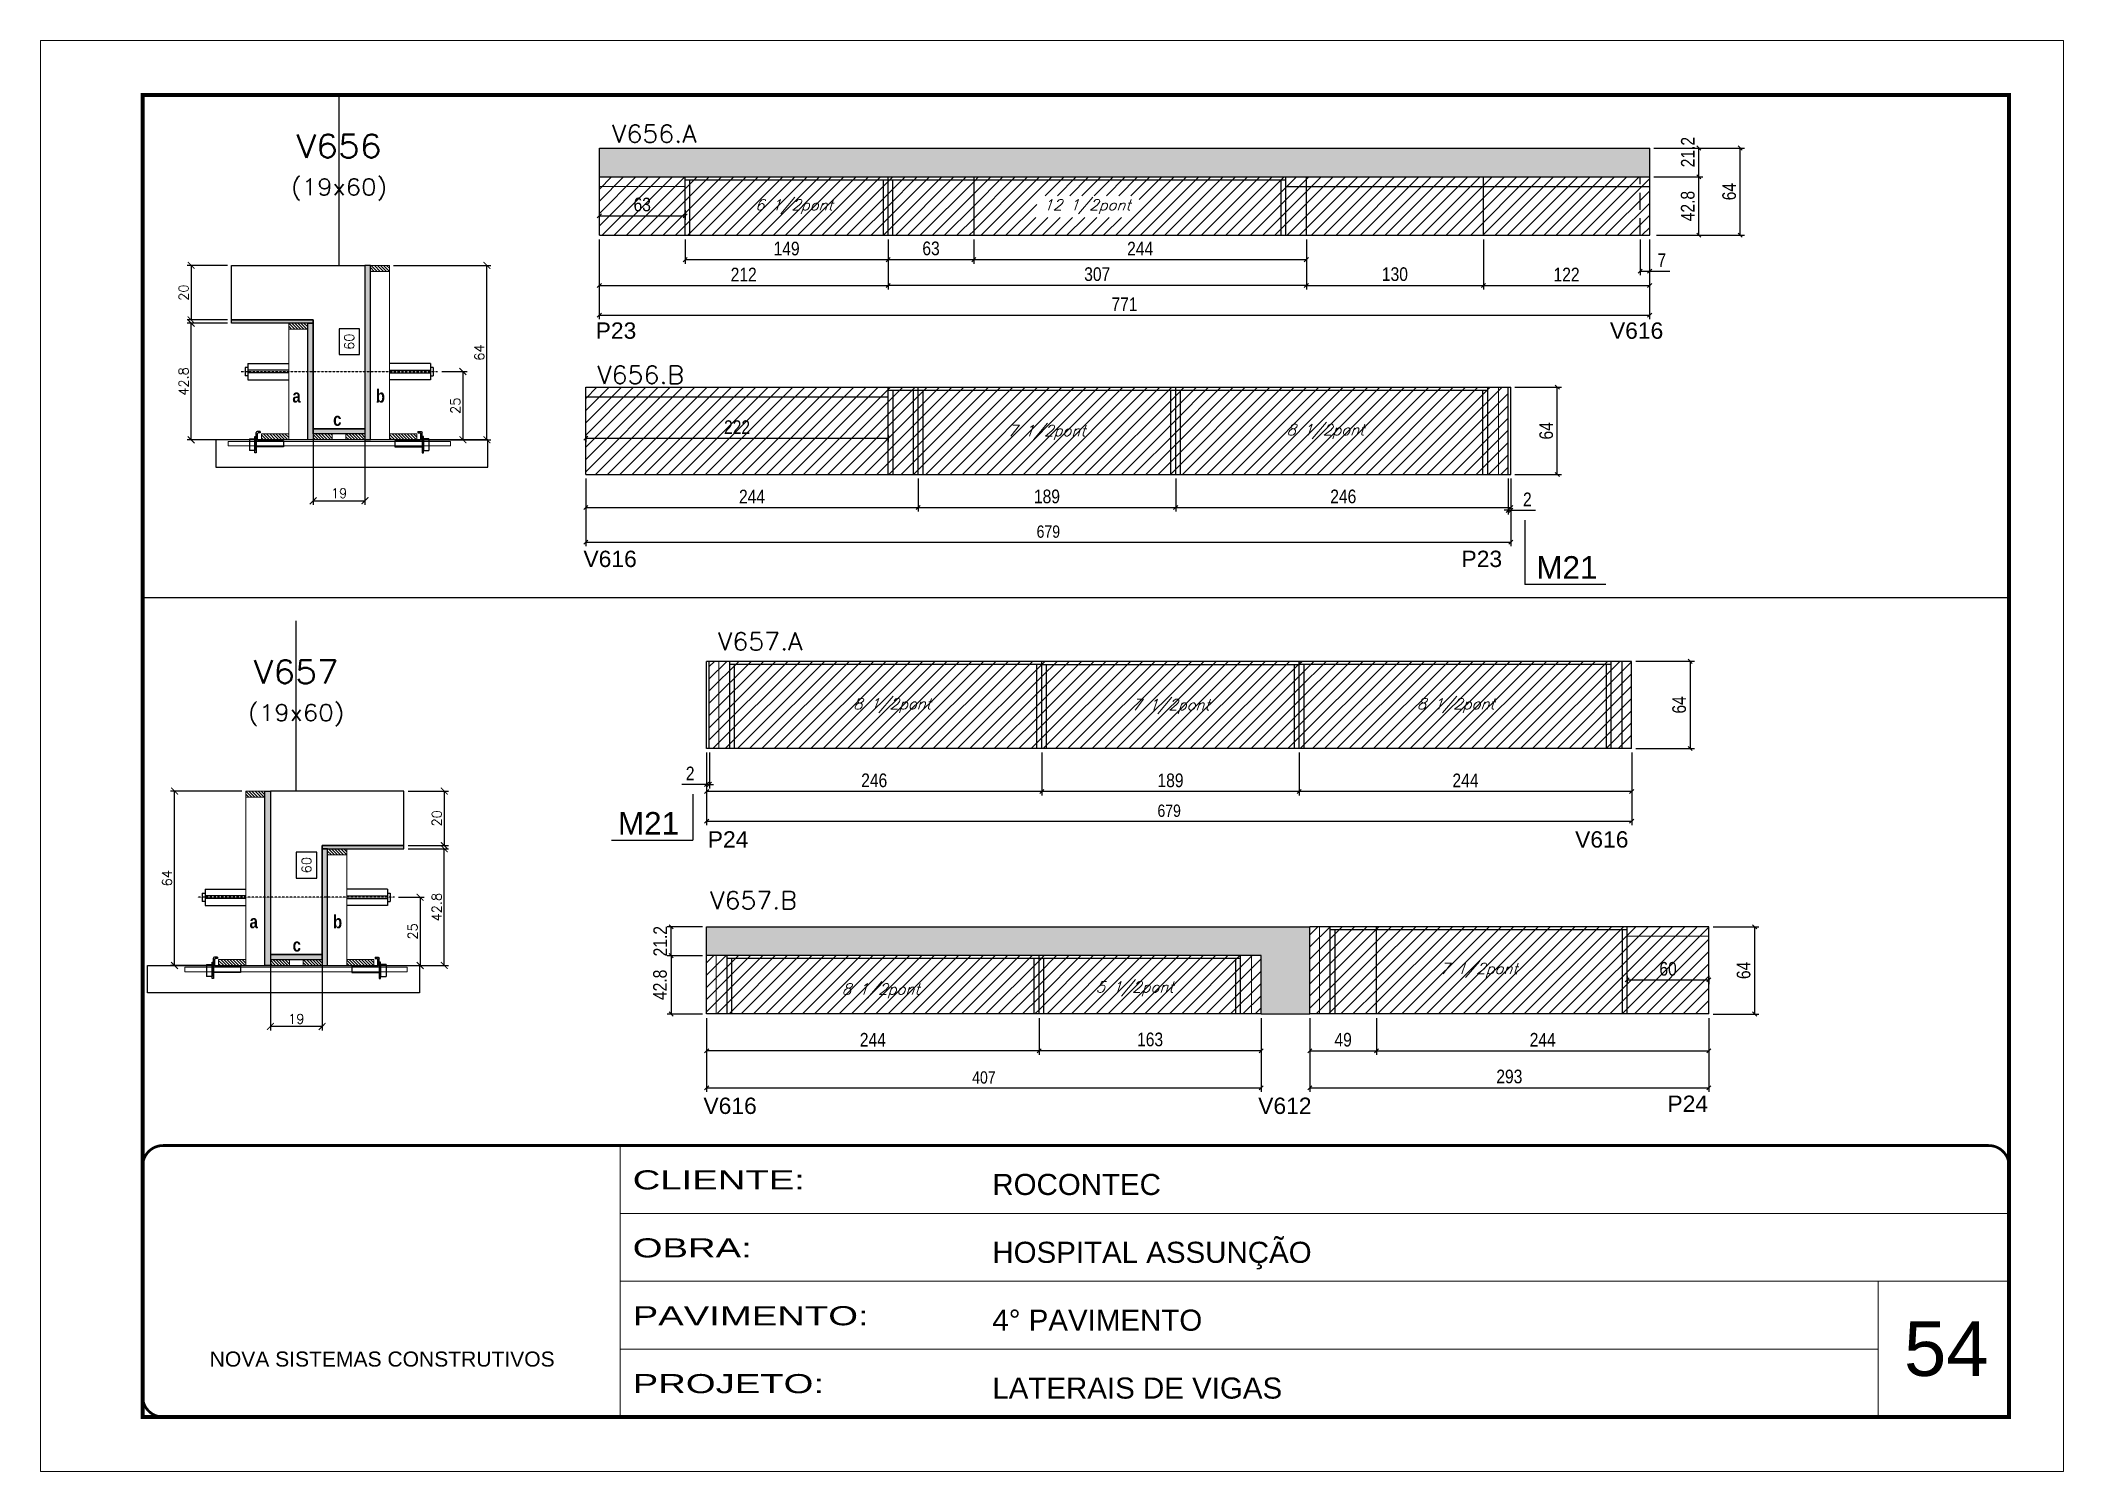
# Model space of a CAD drawing. Extents: x -20960 to -5926, y -2106 to 21915.
# Drawn here: x -10622 to -9137, y 5934 to 6984 of the extents above; entities that cross this region are included whole.
import ezdxf
from ezdxf.enums import TextEntityAlignment as Align

# ---------------------------------------------------------------- set-up
doc = ezdxf.new("R2010")
doc.units = 0
for name, pattern in [('CONTINUO', [0]), ('DASHED', [0.75, 0.5, -0.25]), ('HIDDEN', [0.375, 0.25, -0.125])]:
    doc.linetypes.add(name, pattern=pattern)
for name, color, linetype in [('5', 5, 'Continuous'), ('barrote', 251, 'Continuous'), ('COTA', 241, 'Continuous'), ('Cota Seção (2x)', 4, 'Continuous'), ('detalhes', 4, 'Continuous'), ('NOMENCLATURA', 7, 'Continuous'), ('Painéis', 200, 'Continuous'), ('presilha', 1, 'Continuous'), ('Reaproveitamento', 251, 'Continuous'), ('SARR_2.2x7', 40, 'Continuous'), ('SARR_3.5x7', 81, 'Continuous'), ('TENSOR', 3, 'Continuous'), ('texto', 7, 'Continuous'), ('Texto de Titulo', 7, 'Continuous'), ('Texto Qtd Sarr', 242, 'Continuous')]:
    doc.layers.add(name, color=color, linetype=linetype)
for name, color, linetype, lineweight in [('CARIMBO', 255, 'Continuous', 9), ('CONCRETO', 251, 'Continuous', 25), ('Folhas', 255, 'Continuous', 9), ('Hachura', 251, 'Continuous', 9), ('Madeira', 126, 'Continuous', 18), ('Sarr 2.2x7', 40, 'Continuous', 9), ('SARRAFO DE PRESSAO', 251, 'DASHED', 9), ('SCO-___-LAJ', 2, 'Continuous', 0), ('Texto Seção', 7, 'Continuous', 15)]:
    doc.layers.add(name, color=color, linetype=linetype, lineweight=lineweight)
doc.styles.add('ARIAL', font='arial.ttf')
doc.styles.add('COTA TECNICA', font='techl___.ttf', dxfattribs={"height": 10})
doc.styles.add('COTA TECNICA-50', font='techl___.ttf', dxfattribs={"height": 9})
doc.styles.add('REGUA-120', font='ROMANS.shx', dxfattribs={"height": 15})
doc.styles.add('Romans', font='romans.shx')
doc.styles.get("Standard").update_dxf_attribs({"font": 'arial.ttf'})
doc.styles.add('TECNICA', font='techb___.ttf', dxfattribs={"height": 10})
doc.styles.add('Tecnologia', font='')
doc.styles.get('Tecnologia').set_extended_font_data('Forgotten Futurist')
doc.dimstyles.new('COTA PAINEL-50', dxfattribs={"dimtxt": 9, "dimasz": 3, "dimexe": 3, "dimexo": 3, "dimgap": 3, "dimtad": 1, "dimdec": 1, "dimzin": 12, "dimdsep": 46, "dimtxsty": 'COTA TECNICA-50', "dimblk1": 'OBLIQUE', "dimblk2": 'OBLIQUE', "dimsah": 1, "dimcen": 0.9, "dimclrd": 4, "dimclre": 4, "dimclrt": 240, "dimadec": 1, "dimazin": 3, "dimtfac": 1, "dimtdec": 1, "dimtmove": 0, "dimatfit": 3, "dimfxl": 1, "dimtolj": 1, "dimtzin": 12, "dimarcsym": 0})
doc.dimstyles.new('Cota Seção (2x)', dxfattribs={"dimtxt": 7, "dimasz": 5, "dimexe": 3, "dimexo": 3, "dimgap": 2, "dimtad": 3, "dimdec": 1, "dimlfac": 0.5, "dimzin": 12, "dimdsep": 46, "dimtxsty": 'Romans', "dimblk": 'ARCHTICK', "dimcen": 0, "dimclrd": 4, "dimclre": 4, "dimclrt": 1, "dimadec": 1, "dimazin": 3, "dimtfac": 1, "dimtdec": 1, "dimtmove": 0, "dimatfit": 3, "dimldrblk": 'OBLIQUE', "dimfxl": 1, "dimtolj": 1, "dimtzin": 12, "dimarcsym": 0})
doc.dimstyles.new('Cota Seção interna', dxfattribs={"dimtxt": 7, "dimasz": 6, "dimexe": 0.18, "dimexo": 2, "dimgap": -4, "dimtad": 3, "dimdec": 1, "dimlfac": 0.5, "dimzin": 12, "dimdsep": 46, "dimtxsty": 'Romans', "dimblk": 'ARCHTICK', "dimcen": 0.09, "dimse1": 1, "dimse2": 1, "dimsd1": 1, "dimsd2": 1, "dimclrd": 180, "dimclre": 5, "dimclrt": 1, "dimadec": 0, "dimazin": 3, "dimtfac": 1, "dimtdec": 1, "dimtofl": 0, "dimtmove": 0, "dimatfit": 3, "dimldrblk": 'ARCHTICK', "dimfxl": 1, "dimtolj": 1, "dimtzin": 0, "dimarcsym": 0})
doc.dimstyles.new('PAINEL', dxfattribs={"dimtxt": 10, "dimasz": 3, "dimexe": 3, "dimexo": 3, "dimgap": 3, "dimtad": 1, "dimdec": 1, "dimzin": 12, "dimdsep": 46, "dimtxsty": 'COTA TECNICA', "dimblk1": 'OBLIQUE', "dimblk2": 'OBLIQUE', "dimsah": 1, "dimcen": 0.9, "dimclrd": 4, "dimclre": 4, "dimclrt": 240, "dimadec": 1, "dimazin": 3, "dimtfac": 1, "dimtdec": 1, "dimtmove": 0, "dimatfit": 3, "dimfxl": 1, "dimtolj": 1, "dimtzin": 12, "dimarcsym": 0})
pattern_1 = [(45, (6116.408, 8879.582), (-4.490128, 4.490128), [])]
pattern_2 = [(315, (12503.413, -1924.4394), (1.12253202, 1.12253202), [])]
pattern_3 = [(315, (12534.8435, -1538.7292), (1.12253202, 1.12253202), [])]

msp = doc.modelspace()

# ---------------------------------------------------------------- texts
at = {"layer": '5', "linetype": 'Continuous'}
for s, rotation, p in [('P23', 0.00004, (-10214.46, 6765.05)), ('V616', 0.00004, (-9469.95, 6765.05)), ('V616', 0.00004, (-10223.44, 6597.56)), ('P23', 0.00004, (-9578.94, 6597.56)), ('P24', 359.99996, (-10132.18, 6391.71)), ('V616', 359.99996, (-9495.53, 6391.71)), ('V616', 0.00004, (-10135.36, 6196.27)), ('V612', 0.00004, (-9728.14, 6196.27)), ('P24', 0.00004, (-9427.74, 6197.77))]:
    msp.add_text(s, height=12, rotation=rotation, dxfattribs=at).set_placement(p)
at = {"layer": 'CARIMBO', "style": 'ARIAL'}
msp.add_text('54', height=40, dxfattribs=at).set_placement((-9254.14, 6004.06))
at = {"layer": 'detalhes', "style": 'TECNICA'}
for s, p in [('b', (-10375.85, 6718.24)), ('a', (-10437.08, 6718.25)), ('c', (-10407.18, 6701.15)), ('b', (-10407.28, 6332.53)), ('a', (-10468.51, 6332.54)), ('c', (-10436.91, 6315.44))]:
    msp.add_text(s, height=9.6, dxfattribs=at).set_placement(p)
at = {"layer": 'NOMENCLATURA', "linetype": 'Continuous'}
for p in [(-9523.96, 6589.05), (-10198.09, 6401.28)]:
    msp.add_text('M21', height=16.5, dxfattribs=at).set_placement(p)
at = {"layer": 'texto', "color": 2, "char_height": 8, "attachment_point": 5, "style": 'Romans'}
for s, insert in [('{\\Q19;\\C256;6 1/2pont}', (-10068.94, 6861.99)), ('{\\Q19;\\C256;12 1/2pont}', (-9853.76, 6861.99)), ('{\\Q19;\\C256;7 1/2pont}', (-9883.43, 6696.35)), ('{\\Q19;\\C256;8 1/2pont}', (-9678.78, 6696.96)), ('{\\Q19;\\C256;8 1/2pont}', (-9996.91, 6495.88)), ('{\\Q19;\\C256;7 1/2pont}', (-9792.25, 6495.27)), ('{\\Q19;\\C256;8 1/2pont}', (-9583.11, 6495.88)), ('{\\Q19;\\C256;7 1/2pont}', (-9566.26, 6301.64)), ('{\\Q19;\\C256;8 1/2pont}', (-10005.19, 6286.54)), ('{\\Q19;\\C256;5 1/2pont}', (-9818.85, 6288.14))]:
    msp.add_mtext(s, dxfattribs=dict(at, insert=insert))
at = {"layer": 'Texto Seção', "style": 'REGUA-120', "width": 1.05}
for s, p in [('V656.A', (-10202.39, 6908.96)), ('V656.B', (-10213.29, 6732.07)), ('V657.A', (-10124.65, 6536.53)), ('V657.B', (-10130.41, 6346.57))]:
    msp.add_text(s, height=13, dxfattribs=at).set_placement(p)

# ---------------------------------------------------------------- blocks, each defined once
blk = doc.blocks.new('9999999999')
at = {"color": 30, "linetype": 'CONTINUO'}
for p, q in [((98564.6, 34230.2), (98564.6, 34429.4)), ((98564.6, 34379.6), (99584, 34379.6)), ((98564.6, 34329.8), (99488, 34329.8)), ((99584, 34329.8), (99488, 34329.8)), ((99488, 34329.8), (99488, 34230.2)), ((98564.6, 34280), (99488, 34280))]:
    blk.add_line(p, q, dxfattribs=at)
at = {"color": 30, "linetype": 'CONTINUO', "const_width": 2}
blk.add_lwpolyline([(99584, 34230.2), (99584, 34414.4, 0.414214), (99569, 34429.4), (98229, 34429.4, 0.414214), (98214, 34414.4), (98214, 34245.2, 0.414214), (98229, 34230.2), (99584, 34230.2)], format="xyb", dxfattribs=at)
at = {"layer": 'Folhas'}
blk.add_lwpolyline([(98139, 34190.2), (99624, 34190.2), (99624, 35240.2), (98139, 35240.2)], close=True, dxfattribs=at)
at = {"layer": 'Folhas', "color": 30, "const_width": 3}
blk.add_lwpolyline([(98214, 34230.2), (99584, 34230.2), (99584, 35200.2), (98214, 35200.2)], close=True, dxfattribs=at)
at = {"color": 7, "linetype": 'Continuous', "ltscale": 5, "style": 'ARIAL'}
for s, height, p in [('ROCONTEC', 15.48, (98837.7, 34393.1)), ('HOSPITAL ASSUNÇÃO', 15.483, (98837.7, 34343.3)), ('4° PAVIMENTO', 15.483, (98837.7, 34293.5)), ('NOVA SISTEMAS CONSTRUTIVOS', 11.059, (98263.2, 34267.2)), ('LATERAIS DE VIGAS', 15.483, (98837.7, 34243.7))]:
    blk.add_text(s, height=height, dxfattribs=at).set_placement(p)
at = {"layer": 'Folhas', "color": 7, "style": 'Tecnologia', "width": 1.5}
for s, p in [('CLIENTE:', (98573.7, 34397.2)), ('OBRA:', (98573.7, 34347.3)), ('PAVIMENTO:', (98573.7, 34297.5)), ('PROJETO:', (98573.7, 34247.7))]:
    blk.add_text(s, height=14, dxfattribs=at).set_placement(p)
blk = doc.blocks.new('_Oblique')
at = {"color": 0, "linetype": 'ByBlock', "lineweight": -2}
blk.add_line((-0.5, -0.5), (0.5, 0.5), dxfattribs=at)
blk = doc.blocks.new('*D1899')
at = {"layer": 'COTA', "color": 4, "linetype": 'ByBlock', "lineweight": -2, "transparency": 16777216}
for p, q in [((-9698, 6461.4), (-9698, 6429.9)), ((-9454, 6461.4), (-9454, 6429.9)), ((-9454, 6432.9), (-9698, 6432.9))]:
    blk.add_line(p, q, dxfattribs=at)
at = {"layer": 'Defpoints', "color": 0, "linetype": 'ByBlock', "transparency": 16777216}
for p in [(-9698, 6464.4), (-9454, 6464.4), (-9698, 6432.9)]:
    blk.add_point(p, dxfattribs=at)
at = {"layer": 'COTA', "color": 4, "linetype": 'ByBlock', "lineweight": -2, "transparency": 16777216, "xscale": 3, "yscale": 3, "zscale": 3, "rotation": 180}
blk.add_blockref('_Oblique', (-9698, 6432.9), dxfattribs=at)
at = {"layer": 'COTA', "color": 4, "linetype": 'ByBlock', "lineweight": -2, "transparency": 16777216, "xscale": 3, "yscale": 3, "zscale": 3}
blk.add_blockref('_Oblique', (-9454, 6432.9), dxfattribs=at)
at = {"layer": 'COTA', "color": 240, "linetype": 'ByBlock', "transparency": 16777216, "insert": (-9576, 6441), "char_height": 10, "attachment_point": 5, "style": 'COTA TECNICA'}
blk.add_mtext('\\A1;244', dxfattribs=at)
blk = doc.blocks.new('*D1900')
at = {"layer": 'COTA', "color": 4, "linetype": 'ByBlock', "lineweight": -2, "transparency": 16777216}
for p, q in [((-9887, 6461.4), (-9887, 6429.9)), ((-9698, 6461.4), (-9698, 6429.9)), ((-9698, 6432.9), (-9887, 6432.9))]:
    blk.add_line(p, q, dxfattribs=at)
at = {"layer": 'Defpoints', "color": 0, "linetype": 'ByBlock', "transparency": 16777216}
for p in [(-9887, 6464.4), (-9698, 6464.4), (-9887, 6432.9)]:
    blk.add_point(p, dxfattribs=at)
at = {"layer": 'COTA', "color": 4, "linetype": 'ByBlock', "lineweight": -2, "transparency": 16777216, "xscale": 3, "yscale": 3, "zscale": 3, "rotation": 180}
blk.add_blockref('_Oblique', (-9887, 6432.9), dxfattribs=at)
at = {"layer": 'COTA', "color": 4, "linetype": 'ByBlock', "lineweight": -2, "transparency": 16777216, "xscale": 3, "yscale": 3, "zscale": 3}
blk.add_blockref('_Oblique', (-9698, 6432.9), dxfattribs=at)
at = {"layer": 'COTA', "color": 240, "linetype": 'ByBlock', "transparency": 16777216, "insert": (-9792.5, 6441), "char_height": 10, "attachment_point": 5, "style": 'COTA TECNICA'}
blk.add_mtext('\\A1;189', dxfattribs=at)
blk = doc.blocks.new('*D1935')
at = {"layer": 'COTA', "color": 4, "linetype": 'ByBlock', "lineweight": -2, "transparency": 16777216}
for p, q in [((-10133, 6461.4), (-10133, 6429.9)), ((-9887, 6461.4), (-9887, 6429.9)), ((-9887, 6432.9), (-10133, 6432.9))]:
    blk.add_line(p, q, dxfattribs=at)
at = {"layer": 'Defpoints', "color": 0, "linetype": 'ByBlock', "transparency": 16777216}
for p in [(-10133, 6464.4), (-9887, 6464.4), (-10133, 6432.9)]:
    blk.add_point(p, dxfattribs=at)
at = {"layer": 'COTA', "color": 4, "linetype": 'ByBlock', "lineweight": -2, "transparency": 16777216, "xscale": 3, "yscale": 3, "zscale": 3, "rotation": 180}
blk.add_blockref('_Oblique', (-10133, 6432.9), dxfattribs=at)
at = {"layer": 'COTA', "color": 4, "linetype": 'ByBlock', "lineweight": -2, "transparency": 16777216, "xscale": 3, "yscale": 3, "zscale": 3}
blk.add_blockref('_Oblique', (-9887, 6432.9), dxfattribs=at)
at = {"layer": 'COTA', "color": 240, "linetype": 'ByBlock', "transparency": 16777216, "insert": (-10010, 6441), "char_height": 10, "attachment_point": 5, "style": 'COTA TECNICA'}
blk.add_mtext('\\A1;246', dxfattribs=at)
blk = doc.blocks.new('*D1936')
at = {"layer": 'COTA', "color": 4, "linetype": 'ByBlock', "lineweight": -2, "transparency": 16777216}
for p, q in [((-10133, 6461.4), (-10133, 6435.1)), ((-10131, 6461.4), (-10131, 6435.1)), ((-10133, 6438.1), (-10151.1, 6438.1)), ((-10131, 6438.1), (-10133, 6438.1)), ((-10131, 6438.1), (-10128, 6438.1))]:
    blk.add_line(p, q, dxfattribs=at)
at = {"layer": 'Defpoints', "color": 0, "linetype": 'ByBlock', "transparency": 16777216}
for p in [(-10133, 6464.4), (-10131, 6464.4), (-10133, 6438.1)]:
    blk.add_point(p, dxfattribs=at)
at = {"layer": 'COTA', "color": 4, "linetype": 'ByBlock', "lineweight": -2, "transparency": 16777216, "xscale": 3, "yscale": 3, "zscale": 3}
blk.add_blockref('_Oblique', (-10133, 6438.1), dxfattribs=at)
at = {"layer": 'COTA', "color": 4, "linetype": 'ByBlock', "lineweight": -2, "transparency": 16777216, "xscale": 3, "yscale": 3, "zscale": 3, "rotation": 180}
blk.add_blockref('_Oblique', (-10131, 6438.1), dxfattribs=at)
at = {"layer": 'COTA', "color": 240, "linetype": 'ByBlock', "transparency": 16777216, "insert": (-10145.1, 6446.1), "char_height": 10, "attachment_point": 5, "style": 'COTA TECNICA'}
blk.add_mtext('\\A1;2', dxfattribs=at)
blk = doc.blocks.new('*D1937')
at = {"layer": 'COTA', "color": 4, "linetype": 'ByBlock', "lineweight": -2, "transparency": 16777216}
for p, q in [((-9451, 6528.4), (-9408, 6528.4)), ((-9411, 6528.4), (-9411, 6464.4)), ((-9451, 6464.4), (-9408, 6464.4))]:
    blk.add_line(p, q, dxfattribs=at)
at = {"layer": 'Defpoints', "color": 0, "linetype": 'ByBlock', "transparency": 16777216}
for p in [(-9454, 6528.4), (-9454, 6464.4), (-9411, 6464.4)]:
    blk.add_point(p, dxfattribs=at)
at = {"layer": 'COTA', "color": 4, "linetype": 'ByBlock', "lineweight": -2, "transparency": 16777216, "xscale": 3, "yscale": 3, "zscale": 3}
for p, rotation in [((-9411, 6528.4), 90), ((-9411, 6464.4), 270)]:
    blk.add_blockref('_Oblique', p, dxfattribs=dict(at, rotation=rotation))
at = {"layer": 'COTA', "color": 240, "linetype": 'ByBlock', "transparency": 16777216, "insert": (-9419.1, 6496.4), "char_height": 10, "attachment_point": 5, "rotation": 90, "style": 'COTA TECNICA'}
blk.add_mtext('\\A1;64', dxfattribs=at)
blk = doc.blocks.new('*D1938')
at = {"layer": 'COTA', "color": 4, "linetype": 'ByBlock', "lineweight": -2, "transparency": 16777216}
for p, q in [((-9889, 6266.6), (-9889, 6239.6)), ((-9726, 6266.6), (-9726, 6239.6)), ((-9726, 6242.6), (-9889, 6242.6))]:
    blk.add_line(p, q, dxfattribs=at)
at = {"layer": 'Defpoints', "color": 0, "linetype": 'ByBlock', "transparency": 16777216}
for p in [(-9889, 6269.6), (-9726, 6269.6), (-9889, 6242.6)]:
    blk.add_point(p, dxfattribs=at)
at = {"layer": 'COTA', "color": 4, "linetype": 'ByBlock', "lineweight": -2, "transparency": 16777216, "xscale": 3, "yscale": 3, "zscale": 3, "rotation": 180}
blk.add_blockref('_Oblique', (-9889, 6242.6), dxfattribs=at)
at = {"layer": 'COTA', "color": 4, "linetype": 'ByBlock', "lineweight": -2, "transparency": 16777216, "xscale": 3, "yscale": 3, "zscale": 3}
blk.add_blockref('_Oblique', (-9726, 6242.6), dxfattribs=at)
at = {"layer": 'COTA', "color": 240, "linetype": 'ByBlock', "transparency": 16777216, "insert": (-9807.5, 6250.9), "char_height": 10, "attachment_point": 5, "style": 'COTA TECNICA'}
blk.add_mtext('\\A1;163', dxfattribs=at)
blk = doc.blocks.new('*D1939')
at = {"layer": 'COTA', "color": 4, "linetype": 'ByBlock', "lineweight": -2, "transparency": 16777216}
for p, q in [((-10133, 6266.6), (-10133, 6239.6)), ((-9889, 6266.6), (-9889, 6239.6)), ((-9889, 6242.6), (-10133, 6242.6))]:
    blk.add_line(p, q, dxfattribs=at)
at = {"layer": 'Defpoints', "color": 0, "linetype": 'ByBlock', "transparency": 16777216}
for p in [(-10133, 6269.6), (-9889, 6269.6), (-10133, 6242.6)]:
    blk.add_point(p, dxfattribs=at)
at = {"layer": 'COTA', "color": 4, "linetype": 'ByBlock', "lineweight": -2, "transparency": 16777216, "xscale": 3, "yscale": 3, "zscale": 3, "rotation": 180}
blk.add_blockref('_Oblique', (-10133, 6242.6), dxfattribs=at)
at = {"layer": 'COTA', "color": 4, "linetype": 'ByBlock', "lineweight": -2, "transparency": 16777216, "xscale": 3, "yscale": 3, "zscale": 3}
blk.add_blockref('_Oblique', (-9889, 6242.6), dxfattribs=at)
at = {"layer": 'COTA', "color": 240, "linetype": 'ByBlock', "transparency": 16777216, "insert": (-10011, 6250.7), "char_height": 10, "attachment_point": 5, "style": 'COTA TECNICA'}
blk.add_mtext('\\A1;244', dxfattribs=at)
blk = doc.blocks.new('*D1908')
at = {"layer": 'COTA', "color": 4, "linetype": 'ByBlock', "lineweight": -2, "transparency": 16777216}
for p, q in [((-10136, 6312.4), (-10162.1, 6312.4)), ((-10159.1, 6312.4), (-10159.1, 6269.6)), ((-10136, 6269.6), (-10162.1, 6269.6))]:
    blk.add_line(p, q, dxfattribs=at)
at = {"layer": 'Defpoints', "color": 0, "linetype": 'ByBlock', "transparency": 16777216}
for p in [(-10133, 6312.4), (-10159.1, 6269.6), (-10133, 6269.6)]:
    blk.add_point(p, dxfattribs=at)
at = {"layer": 'COTA', "color": 4, "linetype": 'ByBlock', "lineweight": -2, "transparency": 16777216, "xscale": 3, "yscale": 3, "zscale": 3}
for p, rotation in [((-10159.1, 6312.4), 90), ((-10159.1, 6269.6), 270)]:
    blk.add_blockref('_Oblique', p, dxfattribs=dict(at, rotation=rotation))
at = {"layer": 'COTA', "color": 240, "linetype": 'ByBlock', "transparency": 16777216, "insert": (-10167.2, 6291), "char_height": 10, "attachment_point": 5, "rotation": 90, "style": 'COTA TECNICA'}
blk.add_mtext('\\A1;42.8', dxfattribs=at)
blk = doc.blocks.new('*D1909')
at = {"layer": 'COTA', "color": 4, "linetype": 'ByBlock', "lineweight": -2, "transparency": 16777216}
for p, q in [((-10136, 6333.6), (-10162.1, 6333.6)), ((-10159.1, 6312.4), (-10159.1, 6333.6)), ((-10136, 6312.4), (-10162.1, 6312.4))]:
    blk.add_line(p, q, dxfattribs=at)
at = {"layer": 'Defpoints', "color": 0, "linetype": 'ByBlock', "transparency": 16777216}
for p in [(-10159.1, 6333.6), (-10133, 6333.6), (-10133, 6312.4)]:
    blk.add_point(p, dxfattribs=at)
at = {"layer": 'COTA', "color": 4, "linetype": 'ByBlock', "lineweight": -2, "transparency": 16777216, "xscale": 3, "yscale": 3, "zscale": 3}
for p, rotation in [((-10159.1, 6333.6), 90), ((-10159.1, 6312.4), 270)]:
    blk.add_blockref('_Oblique', p, dxfattribs=dict(at, rotation=rotation))
at = {"layer": 'COTA', "color": 240, "linetype": 'ByBlock', "transparency": 16777216, "insert": (-10167.1, 6323), "char_height": 10, "attachment_point": 5, "rotation": 90, "style": 'COTA TECNICA'}
blk.add_mtext('\\A1;21.2', dxfattribs=at)
blk = doc.blocks.new('*D1910')
at = {"layer": 'COTA', "color": 4, "linetype": 'ByBlock', "lineweight": -2, "transparency": 16777216}
for p, q in [((-9394.3, 6333.6), (-9360.7, 6333.6)), ((-9363.7, 6269.6), (-9363.7, 6333.6)), ((-9394.3, 6269.6), (-9360.7, 6269.6))]:
    blk.add_line(p, q, dxfattribs=at)
at = {"layer": 'Defpoints', "color": 0, "linetype": 'ByBlock', "transparency": 16777216}
for p in [(-9397.3, 6333.6), (-9363.7, 6333.6), (-9397.3, 6269.6)]:
    blk.add_point(p, dxfattribs=at)
at = {"layer": 'COTA', "color": 4, "linetype": 'ByBlock', "lineweight": -2, "transparency": 16777216, "xscale": 3, "yscale": 3, "zscale": 3}
for p, rotation in [((-9363.7, 6333.6), 90), ((-9363.7, 6269.6), 270)]:
    blk.add_blockref('_Oblique', p, dxfattribs=dict(at, rotation=rotation))
at = {"layer": 'COTA', "color": 240, "linetype": 'ByBlock', "transparency": 16777216, "insert": (-9371.8, 6301.6), "char_height": 10, "attachment_point": 5, "rotation": 90, "style": 'COTA TECNICA'}
blk.add_mtext('\\A1;64', dxfattribs=at)
blk = doc.blocks.new('*D1956')
at = {"layer": 'COTA', "color": 4, "linetype": 'ByBlock', "lineweight": -2, "transparency": 16777216}
for p, q in [((-9690.3, 6266.6), (-9690.3, 6212.4)), ((-9397.3, 6266.6), (-9397.3, 6212.4)), ((-9690.3, 6215.4), (-9397.3, 6215.4))]:
    blk.add_line(p, q, dxfattribs=at)
at = {"layer": 'Defpoints', "color": 0, "linetype": 'ByBlock', "transparency": 16777216}
for p in [(-9690.3, 6269.6), (-9397.3, 6269.6), (-9397.3, 6215.4)]:
    blk.add_point(p, dxfattribs=at)
at = {"layer": 'COTA', "color": 4, "linetype": 'ByBlock', "lineweight": -2, "transparency": 16777216, "xscale": 3, "yscale": 3, "zscale": 3, "rotation": 180}
blk.add_blockref('_Oblique', (-9690.3, 6215.4), dxfattribs=at)
at = {"layer": 'COTA', "color": 4, "linetype": 'ByBlock', "lineweight": -2, "transparency": 16777216, "xscale": 3, "yscale": 3, "zscale": 3}
blk.add_blockref('_Oblique', (-9397.3, 6215.4), dxfattribs=at)
at = {"layer": 'COTA', "color": 240, "linetype": 'ByBlock', "transparency": 16777216, "insert": (-9543.8, 6223.7), "char_height": 10, "attachment_point": 5, "style": 'COTA TECNICA'}
blk.add_mtext('\\A1;293', dxfattribs=at)
blk = doc.blocks.new('*D1957')
at = {"layer": 'COTA', "color": 4, "linetype": 'ByBlock', "lineweight": -2, "transparency": 16777216}
for p, q in [((-9690.3, 6266.6), (-9690.3, 6239.6)), ((-9641.3, 6266.6), (-9641.3, 6239.6)), ((-9690.3, 6242.6), (-9641.3, 6242.6))]:
    blk.add_line(p, q, dxfattribs=at)
at = {"layer": 'Defpoints', "color": 0, "linetype": 'ByBlock', "transparency": 16777216}
for p in [(-9690.3, 6269.6), (-9641.3, 6269.6), (-9641.3, 6242.6)]:
    blk.add_point(p, dxfattribs=at)
at = {"layer": 'COTA', "color": 4, "linetype": 'ByBlock', "lineweight": -2, "transparency": 16777216, "xscale": 3, "yscale": 3, "zscale": 3, "rotation": 180}
blk.add_blockref('_Oblique', (-9690.3, 6242.6), dxfattribs=at)
at = {"layer": 'COTA', "color": 4, "linetype": 'ByBlock', "lineweight": -2, "transparency": 16777216, "xscale": 3, "yscale": 3, "zscale": 3}
blk.add_blockref('_Oblique', (-9641.3, 6242.6), dxfattribs=at)
at = {"layer": 'COTA', "color": 240, "linetype": 'ByBlock', "transparency": 16777216, "insert": (-9665.8, 6250.7), "char_height": 10, "attachment_point": 5, "style": 'COTA TECNICA'}
blk.add_mtext('\\A1;49', dxfattribs=at)
blk = doc.blocks.new('*D1958')
at = {"layer": 'COTA', "color": 4, "linetype": 'ByBlock', "lineweight": -2, "transparency": 16777216}
for p, q in [((-9641.3, 6266.6), (-9641.3, 6239.6)), ((-9397.3, 6266.6), (-9397.3, 6239.6)), ((-9641.3, 6242.6), (-9397.3, 6242.6))]:
    blk.add_line(p, q, dxfattribs=at)
at = {"layer": 'Defpoints', "color": 0, "linetype": 'ByBlock', "transparency": 16777216}
for p in [(-9641.3, 6269.6), (-9397.3, 6269.6), (-9397.3, 6242.6)]:
    blk.add_point(p, dxfattribs=at)
at = {"layer": 'COTA', "color": 4, "linetype": 'ByBlock', "lineweight": -2, "transparency": 16777216, "xscale": 3, "yscale": 3, "zscale": 3, "rotation": 180}
blk.add_blockref('_Oblique', (-9641.3, 6242.6), dxfattribs=at)
at = {"layer": 'COTA', "color": 4, "linetype": 'ByBlock', "lineweight": -2, "transparency": 16777216, "xscale": 3, "yscale": 3, "zscale": 3}
blk.add_blockref('_Oblique', (-9397.3, 6242.6), dxfattribs=at)
at = {"layer": 'COTA', "color": 240, "linetype": 'ByBlock', "transparency": 16777216, "insert": (-9519.3, 6250.7), "char_height": 10, "attachment_point": 5, "style": 'COTA TECNICA'}
blk.add_mtext('\\A1;244', dxfattribs=at)
blk = doc.blocks.new('*D1959')
at = {"layer": 'COTA', "color": 4, "linetype": 'ByBlock', "lineweight": -2, "transparency": 16777216}
for p, q in [((-9457.3, 6297.5), (-9457.3, 6291.6)), ((-9397.3, 6297.5), (-9397.3, 6291.6)), ((-9457.3, 6294.6), (-9397.3, 6294.6))]:
    blk.add_line(p, q, dxfattribs=at)
at = {"layer": 'Defpoints', "color": 0, "linetype": 'ByBlock', "transparency": 16777216}
for p in [(-9457.3, 6300.5), (-9397.3, 6300.5), (-9397.3, 6294.6)]:
    blk.add_point(p, dxfattribs=at)
at = {"layer": 'COTA', "color": 4, "linetype": 'ByBlock', "lineweight": -2, "transparency": 16777216, "xscale": 3, "yscale": 3, "zscale": 3, "rotation": 180}
blk.add_blockref('_Oblique', (-9457.3, 6294.6), dxfattribs=at)
at = {"layer": 'COTA', "color": 4, "linetype": 'ByBlock', "lineweight": -2, "transparency": 16777216, "xscale": 3, "yscale": 3, "zscale": 3}
blk.add_blockref('_Oblique', (-9397.3, 6294.6), dxfattribs=at)
at = {"layer": 'COTA', "color": 240, "linetype": 'ByBlock', "transparency": 16777216, "insert": (-9427.3, 6302.7), "char_height": 10, "attachment_point": 5, "style": 'COTA TECNICA'}
blk.add_mtext('\\A1;60', dxfattribs=at)
blk = doc.blocks.new('_ArchTick')
at = {"color": 0, "linetype": 'ByBlock', "const_width": 0.15}
blk.add_lwpolyline([(-0.5, -0.5), (0.5, 0.5)], dxfattribs=at)
blk = doc.blocks.new('*D1911')
at = {"layer": 'COTA', "color": 4, "lineweight": -2, "transparency": 16777216}
for p, q in [((-10352.2, 6390.8), (-10322.6, 6390.8)), ((-10325.6, 6305.2), (-10325.6, 6390.8)), ((-10374.2, 6305.2), (-10322.6, 6305.2))]:
    blk.add_line(p, q, dxfattribs=at)
at = {"layer": 'Defpoints', "color": 0, "transparency": 16777216}
for p in [(-10355.2, 6390.8), (-10325.6, 6390.8), (-10377.2, 6305.2)]:
    blk.add_point(p, dxfattribs=at)
at = {"layer": 'COTA', "color": 4, "lineweight": -2, "transparency": 16777216, "xscale": 5, "yscale": 5, "zscale": 5}
for p, rotation in [((-10325.6, 6390.8), 90), ((-10325.6, 6305.2), 270)]:
    blk.add_blockref('_ArchTick', p, dxfattribs=dict(at, rotation=rotation))
at = {"layer": 'COTA', "color": 1, "transparency": 16777216, "insert": (-10331.1, 6348), "char_height": 7, "attachment_point": 5, "rotation": 90, "style": 'Romans'}
blk.add_mtext('\\A1;42.8', dxfattribs=at)
blk = doc.blocks.new('*D1912')
at = {"layer": 'COTA', "color": 4, "lineweight": -2, "transparency": 16777216}
for p, q in [((-10352.2, 6433.2), (-10322.6, 6433.2)), ((-10325.6, 6433.2), (-10325.6, 6393.2)), ((-10352.2, 6393.2), (-10322.6, 6393.2))]:
    blk.add_line(p, q, dxfattribs=at)
at = {"layer": 'Defpoints', "color": 0, "transparency": 16777216}
for p in [(-10355.2, 6433.2), (-10355.2, 6393.2), (-10325.6, 6393.2)]:
    blk.add_point(p, dxfattribs=at)
at = {"layer": 'COTA', "color": 4, "lineweight": -2, "transparency": 16777216, "xscale": 5, "yscale": 5, "zscale": 5}
for p, rotation in [((-10325.6, 6433.2), 90), ((-10325.6, 6393.2), 270)]:
    blk.add_blockref('_ArchTick', p, dxfattribs=dict(at, rotation=rotation))
at = {"layer": 'COTA', "color": 1, "transparency": 16777216, "insert": (-10331.1, 6413.2), "char_height": 7, "attachment_point": 5, "rotation": 90, "style": 'Romans'}
blk.add_mtext('\\A1;20', dxfattribs=at)
blk = doc.blocks.new('*D1913')
at = {"layer": 'COTA', "color": 4, "lineweight": -2, "transparency": 16777216}
for p, q in [((-10474.2, 6433.2), (-10526.6, 6433.2)), ((-10523.6, 6305.2), (-10523.6, 6433.2)), ((-10494.2, 6305.2), (-10526.6, 6305.2))]:
    blk.add_line(p, q, dxfattribs=at)
at = {"layer": 'Defpoints', "color": 0, "transparency": 16777216}
for p in [(-10523.6, 6433.2), (-10471.2, 6433.2), (-10491.2, 6305.2)]:
    blk.add_point(p, dxfattribs=at)
at = {"layer": 'COTA', "color": 4, "lineweight": -2, "transparency": 16777216, "xscale": 5, "yscale": 5, "zscale": 5}
for p, rotation in [((-10523.6, 6433.2), 90), ((-10523.6, 6305.2), 270)]:
    blk.add_blockref('_ArchTick', p, dxfattribs=dict(at, rotation=rotation))
at = {"layer": 'COTA', "color": 1, "transparency": 16777216, "insert": (-10529.1, 6369.2), "char_height": 7, "attachment_point": 5, "rotation": 90, "style": 'Romans'}
blk.add_mtext('\\A1;64', dxfattribs=at)
blk = doc.blocks.new('*D1914')
at = {"layer": 'Cota Seção (2x)', "color": 180, "lineweight": -2, "transparency": 16777216}
for p, q in [((-10419.2, 6388.3), (-10434.2, 6388.3)), ((-10434.2, 6388.3), (-10434.2, 6369.3)), ((-10419.2, 6369.3), (-10419.2, 6388.3)), ((-10434.2, 6369.3), (-10419.2, 6369.3))]:
    blk.add_line(p, q, dxfattribs=at)
at = {"layer": 'Defpoints', "color": 0, "transparency": 16777216}
for p in [(-10415.2, 6433.2), (-10415.2, 6433.2), (-10415.2, 6313.2)]:
    blk.add_point(p, dxfattribs=at)
at = {"layer": 'Cota Seção (2x)', "color": 1, "transparency": 16777216, "insert": (-10426.7, 6378.8), "char_height": 7, "attachment_point": 5, "rotation": 90, "style": 'Romans'}
blk.add_mtext('\\A1;60', dxfattribs=at)
blk = doc.blocks.new('titulo1')
at = {"layer": 'Defpoints', "color": 252, "linetype": 'HIDDEN', "ltscale": 2}
blk.add_line((0, 0), (0, 125), dxfattribs=at)
at = {"layer": 'Defpoints', "style": 'Romans', "oblique": 15}
blk.add_attdef('FOLHA', text='', height=10, dxfattribs=at).set_placement((0, 15.6), align=Align.MIDDLE_CENTER)
at = {"layer": 'Texto Qtd Sarr', "color": 3, "style": 'Romans', "oblique": 15}
for tag, height, p in [('TITULO', 17, (0, 71.4)), ('SEÇÃO', 12, (0, 41.5))]:
    blk.add_attdef(tag, text='', height=height, dxfattribs=at).set_placement(p, align=Align.MIDDLE_CENTER)
blk = doc.blocks.new('PRESILHA METÁLICA 1')
at = {"layer": 'presilha'}
for p, q in [((0, 13), (6, 13)), ((0, 13), (0, 0)), ((6, 0), (0, 0)), ((6, 15.5), (7.5, 15.5)), ((6, -2.5), (6, 15.5)), ((6, 13), (6, 0)), ((7.5, 10.6), (7.5, 19.9)), ((7.5, 15.5), (7.5, -2.5)), ((37.5, 4.1), (7.5, 4.1)), ((12, 21), (8.6, 21)), ((9, 11.6), (9, 18.9)), ((12, 19.5), (9.6, 19.5)), ((37.5, 11), (9.6, 11)), ((12, 21), (12, 19.5)), ((37.5, 11), (37.5, 4.1)), ((7.5, -2.5), (6, -2.5))]:
    blk.add_line(p, q, dxfattribs=at)
for centre, radius, start, end in [((8.6, 19.9), 1.14, 90, 180), ((9.6, 18.9), 0.57, 90, 180), ((9.6, 11.6), 0.57, 180, 270)]:
    blk.add_arc(centre, radius, start, end, dxfattribs=at)
blk = doc.blocks.new('*D1915')
at = {"layer": 'COTA', "color": 4, "lineweight": -2, "transparency": 16777216}
for p, q in [((-10453.2, 6306.6), (-10453.2, 6257.5)), ((-10415.2, 6306.6), (-10415.2, 6257.5)), ((-10415.2, 6260.5), (-10453.2, 6260.5))]:
    blk.add_line(p, q, dxfattribs=at)
at = {"layer": 'Defpoints', "color": 0, "transparency": 16777216}
for p in [(-10453.2, 6309.6), (-10415.2, 6309.6), (-10453.2, 6260.5)]:
    blk.add_point(p, dxfattribs=at)
at = {"layer": 'COTA', "color": 4, "lineweight": -2, "transparency": 16777216, "xscale": 5, "yscale": 5, "zscale": 5, "rotation": 180}
blk.add_blockref('_ArchTick', (-10453.2, 6260.5), dxfattribs=at)
at = {"layer": 'COTA', "color": 4, "lineweight": -2, "transparency": 16777216, "xscale": 5, "yscale": 5, "zscale": 5}
blk.add_blockref('_ArchTick', (-10415.2, 6260.5), dxfattribs=at)
at = {"layer": 'COTA', "color": 1, "transparency": 16777216, "insert": (-10434.2, 6266), "char_height": 7, "attachment_point": 5, "style": 'Romans'}
blk.add_mtext('\\A1;19', dxfattribs=at)
blk = doc.blocks.new('*D1916')
at = {"layer": 'COTA', "color": 4, "lineweight": -2, "transparency": 16777216}
for p, q in [((-10359.2, 6355.3), (-10340.3, 6355.3)), ((-10343.3, 6355.3), (-10343.3, 6305.2)), ((-10358.9, 6305.2), (-10340.3, 6305.2))]:
    blk.add_line(p, q, dxfattribs=at)
at = {"layer": 'Defpoints', "color": 0, "transparency": 16777216}
for p in [(-10362.2, 6355.3), (-10361.9, 6305.2), (-10343.3, 6305.2)]:
    blk.add_point(p, dxfattribs=at)
at = {"layer": 'COTA', "color": 4, "lineweight": -2, "transparency": 16777216, "xscale": 5, "yscale": 5, "zscale": 5}
for p, rotation in [((-10343.3, 6355.3), 90), ((-10343.3, 6305.2), 270)]:
    blk.add_blockref('_ArchTick', p, dxfattribs=dict(at, rotation=rotation))
at = {"layer": 'COTA', "color": 1, "transparency": 16777216, "insert": (-10348.8, 6330.2), "char_height": 7, "attachment_point": 5, "rotation": 90, "style": 'Romans'}
blk.add_mtext('\\A1;25', dxfattribs=at)
blk = doc.blocks.new('*D1917')
at = {"layer": 'COTA', "color": 4, "linetype": 'ByBlock', "lineweight": -2, "transparency": 16777216}
for p, q in [((-10133, 6266.6), (-10133, 6212.4)), ((-9726, 6266.6), (-9726, 6212.4)), ((-10133, 6215.4), (-9726, 6215.4))]:
    blk.add_line(p, q, dxfattribs=at)
at = {"layer": 'Defpoints', "color": 0, "linetype": 'ByBlock', "transparency": 16777216}
for p in [(-10133, 6269.6), (-9726, 6269.6), (-9726, 6215.4)]:
    blk.add_point(p, dxfattribs=at)
at = {"layer": 'COTA', "color": 4, "linetype": 'ByBlock', "lineweight": -2, "transparency": 16777216, "xscale": 3, "yscale": 3, "zscale": 3}
for p, rotation in [((-10133, 6215.4), 179.9995752970141), ((-9726, 6215.4), 359.9995752970141)]:
    blk.add_blockref('_Oblique', p, dxfattribs=dict(at, rotation=rotation))
at = {"layer": 'COTA', "color": 240, "linetype": 'ByBlock', "transparency": 16777216, "insert": (-9929.5, 6223), "char_height": 9, "attachment_point": 5, "rotation": 359.9996, "style": 'COTA TECNICA-50'}
blk.add_mtext('\\A1;407', dxfattribs=at)
blk = doc.blocks.new('*D1918')
at = {"layer": 'COTA', "color": 4, "linetype": 'ByBlock', "lineweight": -2, "transparency": 16777216}
for p, q in [((-10133, 6461.4), (-10133, 6408.1)), ((-9454, 6461.4), (-9454, 6408.1)), ((-10133, 6411.1), (-9454, 6411.1))]:
    blk.add_line(p, q, dxfattribs=at)
at = {"layer": 'Defpoints', "color": 0, "linetype": 'ByBlock', "transparency": 16777216}
for p in [(-10133, 6464.4), (-9454, 6464.4), (-9454, 6411.1)]:
    blk.add_point(p, dxfattribs=at)
at = {"layer": 'COTA', "color": 4, "linetype": 'ByBlock', "lineweight": -2, "transparency": 16777216, "xscale": 3, "yscale": 3, "zscale": 3}
for p, rotation in [((-10133, 6411.1), 179.9997168164374), ((-9454, 6411.1), 359.9997168164374)]:
    blk.add_blockref('_Oblique', p, dxfattribs=dict(at, rotation=rotation))
at = {"layer": 'COTA', "color": 240, "linetype": 'ByBlock', "transparency": 16777216, "insert": (-9793.5, 6418.7), "char_height": 9, "attachment_point": 5, "rotation": 359.9997, "style": 'COTA TECNICA-50'}
blk.add_mtext('\\A1;679', dxfattribs=at)
blk = doc.blocks.new('*D1919')
at = {"layer": 'COTA', "color": 4, "lineweight": -2, "transparency": 16777216}
for p, q in [((-10484.8, 6776.5), (-10514.4, 6776.5)), ((-10511.4, 6690.9), (-10511.4, 6776.5)), ((-10462.8, 6690.9), (-10514.4, 6690.9))]:
    blk.add_line(p, q, dxfattribs=at)
at = {"layer": 'Defpoints', "color": 0, "transparency": 16777216}
for p in [(-10511.4, 6776.5), (-10481.8, 6776.5), (-10459.8, 6690.9)]:
    blk.add_point(p, dxfattribs=at)
at = {"layer": 'COTA', "color": 4, "lineweight": -2, "transparency": 16777216, "xscale": 5, "yscale": 5, "zscale": 5}
for p, rotation in [((-10511.4, 6776.5), 90), ((-10511.4, 6690.9), 270)]:
    blk.add_blockref('_ArchTick', p, dxfattribs=dict(at, rotation=rotation))
at = {"layer": 'COTA', "color": 1, "transparency": 16777216, "insert": (-10516.9, 6733.7), "char_height": 7, "attachment_point": 5, "rotation": 90, "style": 'Romans'}
blk.add_mtext('\\A1;42.8', dxfattribs=at)
blk = doc.blocks.new('*D1920')
at = {"layer": 'COTA', "color": 4, "lineweight": -2, "transparency": 16777216}
for p, q in [((-10484.8, 6818.9), (-10514.4, 6818.9)), ((-10511.4, 6818.9), (-10511.4, 6778.9)), ((-10484.8, 6778.9), (-10514.4, 6778.9))]:
    blk.add_line(p, q, dxfattribs=at)
at = {"layer": 'Defpoints', "color": 0, "transparency": 16777216}
for p in [(-10481.8, 6818.9), (-10511.4, 6778.9), (-10481.8, 6778.9)]:
    blk.add_point(p, dxfattribs=at)
at = {"layer": 'COTA', "color": 4, "lineweight": -2, "transparency": 16777216, "xscale": 5, "yscale": 5, "zscale": 5}
for p, rotation in [((-10511.4, 6818.9), 90), ((-10511.4, 6778.9), 270)]:
    blk.add_blockref('_ArchTick', p, dxfattribs=dict(at, rotation=rotation))
at = {"layer": 'COTA', "color": 1, "transparency": 16777216, "insert": (-10516.9, 6798.9), "char_height": 7, "attachment_point": 5, "rotation": 90, "style": 'Romans'}
blk.add_mtext('\\A1;20', dxfattribs=at)
blk = doc.blocks.new('*D1921')
at = {"layer": 'COTA', "color": 4, "lineweight": -2, "transparency": 16777216}
for p, q in [((-10362.8, 6818.9), (-10291.3, 6818.9)), ((-10294.3, 6690.9), (-10294.3, 6818.9)), ((-10342.8, 6690.9), (-10291.3, 6690.9))]:
    blk.add_line(p, q, dxfattribs=at)
at = {"layer": 'Defpoints', "color": 0, "transparency": 16777216}
for p in [(-10365.8, 6818.9), (-10294.3, 6818.9), (-10345.8, 6690.9)]:
    blk.add_point(p, dxfattribs=at)
at = {"layer": 'COTA', "color": 4, "lineweight": -2, "transparency": 16777216, "xscale": 5, "yscale": 5, "zscale": 5}
for p, rotation in [((-10294.3, 6818.9), 90), ((-10294.3, 6690.9), 270)]:
    blk.add_blockref('_ArchTick', p, dxfattribs=dict(at, rotation=rotation))
at = {"layer": 'COTA', "color": 1, "transparency": 16777216, "insert": (-10299.8, 6754.9), "char_height": 7, "attachment_point": 5, "rotation": 90, "style": 'Romans'}
blk.add_mtext('\\A1;64', dxfattribs=at)
blk = doc.blocks.new('*D1922')
at = {"layer": 'Cota Seção (2x)', "color": 180, "lineweight": -2, "transparency": 16777216}
for p, q in [((-10387.8, 6772.4), (-10402.8, 6772.4)), ((-10402.8, 6772.4), (-10402.8, 6753.4)), ((-10387.8, 6753.4), (-10387.8, 6772.4)), ((-10402.8, 6753.4), (-10387.8, 6753.4))]:
    blk.add_line(p, q, dxfattribs=at)
at = {"layer": 'Defpoints', "color": 0, "transparency": 16777216}
for p in [(-10383.8, 6818.9), (-10383.8, 6818.9), (-10383.8, 6698.9)]:
    blk.add_point(p, dxfattribs=at)
at = {"layer": 'Cota Seção (2x)', "color": 1, "transparency": 16777216, "insert": (-10395.3, 6762.9), "char_height": 7, "attachment_point": 5, "rotation": 90, "style": 'Romans'}
blk.add_mtext('\\A1;60', dxfattribs=at)
blk = doc.blocks.new('*D1923')
at = {"layer": 'COTA', "color": 4, "lineweight": -2, "transparency": 16777216}
for p, q in [((-10421.8, 6692.3), (-10421.8, 6643.2)), ((-10383.8, 6692.3), (-10383.8, 6643.2)), ((-10421.8, 6646.2), (-10383.8, 6646.2))]:
    blk.add_line(p, q, dxfattribs=at)
at = {"layer": 'Defpoints', "color": 0, "transparency": 16777216}
for p in [(-10421.8, 6695.3), (-10383.8, 6695.3), (-10383.8, 6646.2)]:
    blk.add_point(p, dxfattribs=at)
at = {"layer": 'COTA', "color": 4, "lineweight": -2, "transparency": 16777216, "xscale": 5, "yscale": 5, "zscale": 5, "rotation": 180}
blk.add_blockref('_ArchTick', (-10421.8, 6646.2), dxfattribs=at)
at = {"layer": 'COTA', "color": 4, "lineweight": -2, "transparency": 16777216, "xscale": 5, "yscale": 5, "zscale": 5}
blk.add_blockref('_ArchTick', (-10383.8, 6646.2), dxfattribs=at)
at = {"layer": 'COTA', "color": 1, "transparency": 16777216, "insert": (-10402.8, 6651.7), "char_height": 7, "attachment_point": 5, "style": 'Romans'}
blk.add_mtext('\\A1;19', dxfattribs=at)
blk = doc.blocks.new('*D1960')
at = {"layer": 'COTA', "color": 4, "linetype": 'ByBlock', "lineweight": -2, "transparency": 16777216}
for p, q in [((-10211.8, 6838), (-10211.8, 6801.2)), ((-9999.8, 6838), (-9999.8, 6801.2)), ((-10211.8, 6804.2), (-9999.8, 6804.2))]:
    blk.add_line(p, q, dxfattribs=at)
at = {"layer": 'Defpoints', "color": 0, "linetype": 'ByBlock', "transparency": 16777216}
for p in [(-10211.8, 6841), (-9999.8, 6841), (-9999.8, 6804.2)]:
    blk.add_point(p, dxfattribs=at)
at = {"layer": 'COTA', "color": 4, "linetype": 'ByBlock', "lineweight": -2, "transparency": 16777216, "xscale": 3, "yscale": 3, "zscale": 3, "rotation": 180}
blk.add_blockref('_Oblique', (-10211.8, 6804.2), dxfattribs=at)
at = {"layer": 'COTA', "color": 4, "linetype": 'ByBlock', "lineweight": -2, "transparency": 16777216, "xscale": 3, "yscale": 3, "zscale": 3}
blk.add_blockref('_Oblique', (-9999.8, 6804.2), dxfattribs=at)
at = {"layer": 'COTA', "color": 240, "linetype": 'ByBlock', "transparency": 16777216, "insert": (-10105.8, 6812.2), "char_height": 10, "attachment_point": 5, "style": 'COTA TECNICA'}
blk.add_mtext('\\A1;212', dxfattribs=at)
blk = doc.blocks.new('*D1924')
at = {"layer": 'COTA', "color": 4, "linetype": 'ByBlock', "lineweight": -2, "transparency": 16777216}
for p, q in [((-9999.8, 6838), (-9999.8, 6820.1)), ((-9936.8, 6838), (-9936.8, 6820.1)), ((-9999.8, 6823.1), (-9936.8, 6823.1))]:
    blk.add_line(p, q, dxfattribs=at)
at = {"layer": 'Defpoints', "color": 0, "linetype": 'ByBlock', "transparency": 16777216}
for p in [(-9999.8, 6841), (-9936.8, 6841), (-9936.8, 6823.1)]:
    blk.add_point(p, dxfattribs=at)
at = {"layer": 'COTA', "color": 4, "linetype": 'ByBlock', "lineweight": -2, "transparency": 16777216, "xscale": 3, "yscale": 3, "zscale": 3, "rotation": 180}
blk.add_blockref('_Oblique', (-9999.8, 6823.1), dxfattribs=at)
at = {"layer": 'COTA', "color": 4, "linetype": 'ByBlock', "lineweight": -2, "transparency": 16777216, "xscale": 3, "yscale": 3, "zscale": 3}
blk.add_blockref('_Oblique', (-9936.8, 6823.1), dxfattribs=at)
at = {"layer": 'COTA', "color": 240, "linetype": 'ByBlock', "transparency": 16777216, "insert": (-9968.3, 6831.3), "char_height": 10, "attachment_point": 5, "style": 'COTA TECNICA'}
blk.add_mtext('\\A1;63', dxfattribs=at)
blk = doc.blocks.new('*D1925')
at = {"layer": 'COTA', "color": 4, "linetype": 'ByBlock', "lineweight": -2, "transparency": 16777216}
for p, q in [((-9936.8, 6838), (-9936.8, 6820.1)), ((-9692.8, 6838), (-9692.8, 6820.1)), ((-9936.8, 6823.1), (-9692.8, 6823.1))]:
    blk.add_line(p, q, dxfattribs=at)
at = {"layer": 'Defpoints', "color": 0, "linetype": 'ByBlock', "transparency": 16777216}
for p in [(-9936.8, 6841), (-9692.8, 6841), (-9692.8, 6823.1)]:
    blk.add_point(p, dxfattribs=at)
at = {"layer": 'COTA', "color": 4, "linetype": 'ByBlock', "lineweight": -2, "transparency": 16777216, "xscale": 3, "yscale": 3, "zscale": 3, "rotation": 180}
blk.add_blockref('_Oblique', (-9936.8, 6823.1), dxfattribs=at)
at = {"layer": 'COTA', "color": 4, "linetype": 'ByBlock', "lineweight": -2, "transparency": 16777216, "xscale": 3, "yscale": 3, "zscale": 3}
blk.add_blockref('_Oblique', (-9692.8, 6823.1), dxfattribs=at)
at = {"layer": 'COTA', "color": 240, "linetype": 'ByBlock', "transparency": 16777216, "insert": (-9814.8, 6831.2), "char_height": 10, "attachment_point": 5, "style": 'COTA TECNICA'}
blk.add_mtext('\\A1;244', dxfattribs=at)
blk = doc.blocks.new('*D1961')
at = {"layer": 'COTA', "color": 4, "linetype": 'ByBlock', "lineweight": -2, "transparency": 16777216}
for p, q in [((-9539.7, 6729.5), (-9505.6, 6729.5)), ((-9508.6, 6665.5), (-9508.6, 6729.5)), ((-9539.7, 6665.5), (-9505.6, 6665.5))]:
    blk.add_line(p, q, dxfattribs=at)
at = {"layer": 'Defpoints', "color": 0, "linetype": 'ByBlock', "transparency": 16777216}
for p in [(-9542.7, 6729.5), (-9508.6, 6729.5), (-9542.7, 6665.5)]:
    blk.add_point(p, dxfattribs=at)
at = {"layer": 'COTA', "color": 4, "linetype": 'ByBlock', "lineweight": -2, "transparency": 16777216, "xscale": 3, "yscale": 3, "zscale": 3}
for p, rotation in [((-9508.6, 6729.5), 90), ((-9508.6, 6665.5), 270)]:
    blk.add_blockref('_Oblique', p, dxfattribs=dict(at, rotation=rotation))
at = {"layer": 'COTA', "color": 240, "linetype": 'ByBlock', "transparency": 16777216, "insert": (-9516.7, 6697.5), "char_height": 10, "attachment_point": 5, "rotation": 90, "style": 'COTA TECNICA'}
blk.add_mtext('\\A1;64', dxfattribs=at)
blk = doc.blocks.new('*D1926')
at = {"layer": 'COTA', "color": 4, "linetype": 'ByBlock', "lineweight": -2, "transparency": 16777216}
for p, q in [((-10221.7, 6662.5), (-10221.7, 6638.2)), ((-9977.7, 6662.5), (-9977.7, 6638.2)), ((-10221.7, 6641.2), (-9977.7, 6641.2))]:
    blk.add_line(p, q, dxfattribs=at)
at = {"layer": 'Defpoints', "color": 0, "linetype": 'ByBlock', "transparency": 16777216}
for p in [(-10221.7, 6665.5), (-9977.7, 6665.5), (-9977.7, 6641.2)]:
    blk.add_point(p, dxfattribs=at)
at = {"layer": 'COTA', "color": 4, "linetype": 'ByBlock', "lineweight": -2, "transparency": 16777216, "xscale": 3, "yscale": 3, "zscale": 3, "rotation": 180}
blk.add_blockref('_Oblique', (-10221.7, 6641.2), dxfattribs=at)
at = {"layer": 'COTA', "color": 4, "linetype": 'ByBlock', "lineweight": -2, "transparency": 16777216, "xscale": 3, "yscale": 3, "zscale": 3}
blk.add_blockref('_Oblique', (-9977.7, 6641.2), dxfattribs=at)
at = {"layer": 'COTA', "color": 240, "linetype": 'ByBlock', "transparency": 16777216, "insert": (-10099.7, 6649.3), "char_height": 10, "attachment_point": 5, "style": 'COTA TECNICA'}
blk.add_mtext('\\A1;244', dxfattribs=at)
blk = doc.blocks.new('*D1927')
at = {"layer": 'COTA', "color": 4, "linetype": 'ByBlock', "lineweight": -2, "transparency": 16777216}
for p, q in [((-9977.7, 6662.5), (-9977.7, 6638.2)), ((-9788.7, 6662.5), (-9788.7, 6638.2)), ((-9977.7, 6641.2), (-9788.7, 6641.2))]:
    blk.add_line(p, q, dxfattribs=at)
at = {"layer": 'Defpoints', "color": 0, "linetype": 'ByBlock', "transparency": 16777216}
for p in [(-9977.7, 6665.5), (-9788.7, 6665.5), (-9788.7, 6641.2)]:
    blk.add_point(p, dxfattribs=at)
at = {"layer": 'COTA', "color": 4, "linetype": 'ByBlock', "lineweight": -2, "transparency": 16777216, "xscale": 3, "yscale": 3, "zscale": 3, "rotation": 180}
blk.add_blockref('_Oblique', (-9977.7, 6641.2), dxfattribs=at)
at = {"layer": 'COTA', "color": 4, "linetype": 'ByBlock', "lineweight": -2, "transparency": 16777216, "xscale": 3, "yscale": 3, "zscale": 3}
blk.add_blockref('_Oblique', (-9788.7, 6641.2), dxfattribs=at)
at = {"layer": 'COTA', "color": 240, "linetype": 'ByBlock', "transparency": 16777216, "insert": (-9883.2, 6649.3), "char_height": 10, "attachment_point": 5, "style": 'COTA TECNICA'}
blk.add_mtext('\\A1;189', dxfattribs=at)
blk = doc.blocks.new('*D1962')
at = {"layer": 'COTA', "color": 4, "linetype": 'ByBlock', "lineweight": -2, "transparency": 16777216}
for p, q in [((-9788.7, 6662.5), (-9788.7, 6638.2)), ((-9542.7, 6662.5), (-9542.7, 6638.2)), ((-9788.7, 6641.2), (-9542.7, 6641.2))]:
    blk.add_line(p, q, dxfattribs=at)
at = {"layer": 'Defpoints', "color": 0, "linetype": 'ByBlock', "transparency": 16777216}
for p in [(-9788.7, 6665.5), (-9542.7, 6665.5), (-9542.7, 6641.2)]:
    blk.add_point(p, dxfattribs=at)
at = {"layer": 'COTA', "color": 4, "linetype": 'ByBlock', "lineweight": -2, "transparency": 16777216, "xscale": 3, "yscale": 3, "zscale": 3, "rotation": 180}
blk.add_blockref('_Oblique', (-9788.7, 6641.2), dxfattribs=at)
at = {"layer": 'COTA', "color": 4, "linetype": 'ByBlock', "lineweight": -2, "transparency": 16777216, "xscale": 3, "yscale": 3, "zscale": 3}
blk.add_blockref('_Oblique', (-9542.7, 6641.2), dxfattribs=at)
at = {"layer": 'COTA', "color": 240, "linetype": 'ByBlock', "transparency": 16777216, "insert": (-9665.7, 6649.3), "char_height": 10, "attachment_point": 5, "style": 'COTA TECNICA'}
blk.add_mtext('\\A1;246', dxfattribs=at)
blk = doc.blocks.new('*D1963')
at = {"layer": 'COTA', "color": 4, "linetype": 'ByBlock', "lineweight": -2, "transparency": 16777216}
for p, q in [((-10211.8, 6859.4), (-10211.8, 6852.3)), ((-10211.8, 6855.3), (-10148.8, 6855.3)), ((-10148.8, 6859.4), (-10148.8, 6852.3))]:
    blk.add_line(p, q, dxfattribs=at)
at = {"layer": 'Defpoints', "color": 0, "linetype": 'ByBlock', "transparency": 16777216}
for p in [(-10211.8, 6862.4), (-10148.8, 6862.4), (-10148.8, 6855.3)]:
    blk.add_point(p, dxfattribs=at)
at = {"layer": 'COTA', "color": 4, "linetype": 'ByBlock', "lineweight": -2, "transparency": 16777216, "xscale": 3, "yscale": 3, "zscale": 3, "rotation": 180}
blk.add_blockref('_Oblique', (-10211.8, 6855.3), dxfattribs=at)
at = {"layer": 'COTA', "color": 4, "linetype": 'ByBlock', "lineweight": -2, "transparency": 16777216, "xscale": 3, "yscale": 3, "zscale": 3}
blk.add_blockref('_Oblique', (-10148.8, 6855.3), dxfattribs=at)
at = {"layer": 'COTA', "color": 240, "linetype": 'ByBlock', "transparency": 16777216, "insert": (-10180.3, 6863.5), "char_height": 10, "attachment_point": 5, "style": 'COTA TECNICA'}
blk.add_mtext('\\A1;63', dxfattribs=at)
blk = doc.blocks.new('*D1964')
at = {"layer": 'COTA', "color": 4, "linetype": 'ByBlock', "lineweight": -2, "transparency": 16777216}
for p, q in [((-9544.7, 6662.5), (-9544.7, 6636.2)), ((-9542.7, 6662.5), (-9542.7, 6636.2)), ((-9544.7, 6639.2), (-9547.7, 6639.2)), ((-9544.7, 6639.2), (-9542.7, 6639.2)), ((-9542.7, 6639.2), (-9524.5, 6639.2))]:
    blk.add_line(p, q, dxfattribs=at)
at = {"layer": 'Defpoints', "color": 0, "linetype": 'ByBlock', "transparency": 16777216}
for p in [(-9544.7, 6665.5), (-9542.7, 6665.5), (-9542.7, 6639.2)]:
    blk.add_point(p, dxfattribs=at)
at = {"layer": 'COTA', "color": 4, "linetype": 'ByBlock', "lineweight": -2, "transparency": 16777216, "xscale": 3, "yscale": 3, "zscale": 3}
blk.add_blockref('_Oblique', (-9544.7, 6639.2), dxfattribs=at)
at = {"layer": 'COTA', "color": 4, "linetype": 'ByBlock', "lineweight": -2, "transparency": 16777216, "xscale": 3, "yscale": 3, "zscale": 3, "rotation": 180}
blk.add_blockref('_Oblique', (-9542.7, 6639.2), dxfattribs=at)
at = {"layer": 'COTA', "color": 240, "linetype": 'ByBlock', "transparency": 16777216, "insert": (-9530.6, 6647.2), "char_height": 10, "attachment_point": 5, "style": 'COTA TECNICA'}
blk.add_mtext('\\A1;2', dxfattribs=at)
blk = doc.blocks.new('*D1965')
at = {"layer": 'COTA', "color": 4, "linetype": 'ByBlock', "lineweight": -2, "transparency": 16777216}
for p, q in [((-10221.7, 6694.5), (-10221.7, 6689.2)), ((-10221.7, 6692.2), (-9999.7, 6692.2)), ((-9999.7, 6694.5), (-9999.7, 6689.2))]:
    blk.add_line(p, q, dxfattribs=at)
at = {"layer": 'Defpoints', "color": 0, "linetype": 'ByBlock', "transparency": 16777216}
for p in [(-10221.7, 6697.5), (-9999.7, 6697.5), (-9999.7, 6692.2)]:
    blk.add_point(p, dxfattribs=at)
at = {"layer": 'COTA', "color": 4, "linetype": 'ByBlock', "lineweight": -2, "transparency": 16777216, "xscale": 3, "yscale": 3, "zscale": 3, "rotation": 180}
blk.add_blockref('_Oblique', (-10221.7, 6692.2), dxfattribs=at)
at = {"layer": 'COTA', "color": 4, "linetype": 'ByBlock', "lineweight": -2, "transparency": 16777216, "xscale": 3, "yscale": 3, "zscale": 3}
blk.add_blockref('_Oblique', (-9999.7, 6692.2), dxfattribs=at)
at = {"layer": 'COTA', "color": 240, "linetype": 'ByBlock', "transparency": 16777216, "insert": (-10110.7, 6700.2), "char_height": 10, "attachment_point": 5, "style": 'COTA TECNICA'}
blk.add_mtext('\\A1;222', dxfattribs=at)
blk = doc.blocks.new('*D1928')
at = {"layer": 'COTA', "color": 4, "linetype": 'ByBlock', "lineweight": -2, "transparency": 16777216}
for p, q in [((-10211.8, 6838), (-10211.8, 6779.4)), ((-9440.8, 6838), (-9440.8, 6779.4)), ((-10211.8, 6782.4), (-9440.8, 6782.4))]:
    blk.add_line(p, q, dxfattribs=at)
at = {"layer": 'Defpoints', "color": 0, "linetype": 'ByBlock', "transparency": 16777216}
for p in [(-10211.8, 6841), (-9440.8, 6841), (-9440.8, 6782.4)]:
    blk.add_point(p, dxfattribs=at)
at = {"layer": 'COTA', "color": 4, "linetype": 'ByBlock', "lineweight": -2, "transparency": 16777216, "xscale": 3, "yscale": 3, "zscale": 3, "rotation": 180}
blk.add_blockref('_Oblique', (-10211.8, 6782.4), dxfattribs=at)
at = {"layer": 'COTA', "color": 4, "linetype": 'ByBlock', "lineweight": -2, "transparency": 16777216, "xscale": 3, "yscale": 3, "zscale": 3}
blk.add_blockref('_Oblique', (-9440.8, 6782.4), dxfattribs=at)
at = {"layer": 'COTA', "color": 240, "linetype": 'ByBlock', "transparency": 16777216, "insert": (-9826.3, 6790.4), "char_height": 10, "attachment_point": 5, "style": 'COTA TECNICA'}
blk.add_mtext('\\A1;771', dxfattribs=at)
blk = doc.blocks.new('*D1929')
at = {"layer": 'COTA', "color": 4, "lineweight": -2, "transparency": 16777216}
for p, q in [((-10327.5, 6741), (-10308.9, 6741)), ((-10311.9, 6741), (-10311.9, 6690.9)), ((-10327.5, 6690.9), (-10308.9, 6690.9))]:
    blk.add_line(p, q, dxfattribs=at)
at = {"layer": 'Defpoints', "color": 0, "transparency": 16777216}
for p in [(-10330.5, 6741), (-10330.5, 6690.9), (-10311.9, 6690.9)]:
    blk.add_point(p, dxfattribs=at)
at = {"layer": 'COTA', "color": 4, "lineweight": -2, "transparency": 16777216, "xscale": 5, "yscale": 5, "zscale": 5}
for p, rotation in [((-10311.9, 6741), 90), ((-10311.9, 6690.9), 270)]:
    blk.add_blockref('_ArchTick', p, dxfattribs=dict(at, rotation=rotation))
at = {"layer": 'COTA', "color": 1, "transparency": 16777216, "insert": (-10317.4, 6715.9), "char_height": 7, "attachment_point": 5, "rotation": 90, "style": 'Romans'}
blk.add_mtext('\\A1;25', dxfattribs=at)
blk = doc.blocks.new('*D1966')
at = {"layer": 'COTA', "color": 4, "linetype": 'ByBlock', "lineweight": -2, "transparency": 16777216}
for p, q in [((-10221.7, 6662.5), (-10221.7, 6612.9)), ((-9542.7, 6662.5), (-9542.7, 6612.9)), ((-10221.7, 6615.9), (-9542.7, 6615.9))]:
    blk.add_line(p, q, dxfattribs=at)
at = {"layer": 'Defpoints', "color": 0, "linetype": 'ByBlock', "transparency": 16777216}
for p in [(-10221.7, 6665.5), (-9542.7, 6665.5), (-9542.7, 6615.9)]:
    blk.add_point(p, dxfattribs=at)
at = {"layer": 'COTA', "color": 4, "linetype": 'ByBlock', "lineweight": -2, "transparency": 16777216, "xscale": 3, "yscale": 3, "zscale": 3, "rotation": 180}
blk.add_blockref('_Oblique', (-10221.7, 6615.9), dxfattribs=at)
at = {"layer": 'COTA', "color": 4, "linetype": 'ByBlock', "lineweight": -2, "transparency": 16777216, "xscale": 3, "yscale": 3, "zscale": 3}
blk.add_blockref('_Oblique', (-9542.7, 6615.9), dxfattribs=at)
at = {"layer": 'COTA', "color": 240, "linetype": 'ByBlock', "transparency": 16777216, "insert": (-9882.2, 6623.5), "char_height": 9, "attachment_point": 5, "style": 'COTA TECNICA-50'}
blk.add_mtext('\\A1;679', dxfattribs=at)
blk = doc.blocks.new('*D1930')
at = {"layer": 'COTA', "color": 4, "linetype": 'ByBlock', "lineweight": -2, "transparency": 16777216}
for p, q in [((-9437.8, 6883.8), (-9401.7, 6883.8)), ((-9404.7, 6841), (-9404.7, 6883.8)), ((-9435.8, 6841), (-9401.7, 6841))]:
    blk.add_line(p, q, dxfattribs=at)
at = {"layer": 'Defpoints', "color": 0, "linetype": 'ByBlock', "transparency": 16777216}
for p in [(-9440.8, 6883.8), (-9404.7, 6883.8), (-9438.8, 6841)]:
    blk.add_point(p, dxfattribs=at)
at = {"layer": 'COTA', "color": 4, "linetype": 'ByBlock', "lineweight": -2, "transparency": 16777216, "xscale": 3, "yscale": 3, "zscale": 3}
for p, rotation in [((-9404.7, 6883.8), 90), ((-9404.7, 6841), 270)]:
    blk.add_blockref('_Oblique', p, dxfattribs=dict(at, rotation=rotation))
at = {"layer": 'COTA', "color": 240, "linetype": 'ByBlock', "transparency": 16777216, "insert": (-9412.8, 6862.4), "char_height": 10, "attachment_point": 5, "rotation": 90, "style": 'COTA TECNICA'}
blk.add_mtext('\\A1;42.8', dxfattribs=at)
blk = doc.blocks.new('*D1931')
at = {"layer": 'COTA', "color": 4, "linetype": 'ByBlock', "lineweight": -2, "transparency": 16777216}
for p, q in [((-9437.8, 6905), (-9401.7, 6905)), ((-9404.7, 6883.8), (-9404.7, 6905)), ((-9437.8, 6883.8), (-9401.7, 6883.8))]:
    blk.add_line(p, q, dxfattribs=at)
at = {"layer": 'Defpoints', "color": 0, "linetype": 'ByBlock', "transparency": 16777216}
for p in [(-9440.8, 6905), (-9404.7, 6905), (-9440.8, 6883.8)]:
    blk.add_point(p, dxfattribs=at)
at = {"layer": 'COTA', "color": 4, "linetype": 'ByBlock', "lineweight": -2, "transparency": 16777216, "xscale": 3, "yscale": 3, "zscale": 3}
for p, rotation in [((-9404.7, 6905), 90), ((-9404.7, 6883.8), 270)]:
    blk.add_blockref('_Oblique', p, dxfattribs=dict(at, rotation=rotation))
at = {"layer": 'COTA', "color": 240, "linetype": 'ByBlock', "transparency": 16777216, "insert": (-9412.8, 6902), "char_height": 10, "attachment_point": 5, "rotation": 90, "style": 'COTA TECNICA'}
blk.add_mtext('\\A1;21.2', dxfattribs=at)
blk = doc.blocks.new('*D1932')
at = {"layer": 'COTA', "color": 4, "linetype": 'ByBlock', "lineweight": -2, "transparency": 16777216}
for p, q in [((-9437.8, 6905), (-9371.3, 6905)), ((-9374.3, 6841), (-9374.3, 6905)), ((-9435.8, 6841), (-9371.3, 6841))]:
    blk.add_line(p, q, dxfattribs=at)
at = {"layer": 'Defpoints', "color": 0, "linetype": 'ByBlock', "transparency": 16777216}
for p in [(-9440.8, 6905), (-9374.3, 6905), (-9438.8, 6841)]:
    blk.add_point(p, dxfattribs=at)
at = {"layer": 'COTA', "color": 4, "linetype": 'ByBlock', "lineweight": -2, "transparency": 16777216, "xscale": 3, "yscale": 3, "zscale": 3}
for p, rotation in [((-9374.3, 6905), 90), ((-9374.3, 6841), 270)]:
    blk.add_blockref('_Oblique', p, dxfattribs=dict(at, rotation=rotation))
at = {"layer": 'COTA', "color": 240, "linetype": 'ByBlock', "transparency": 16777216, "insert": (-9382.4, 6873), "char_height": 10, "attachment_point": 5, "rotation": 90, "style": 'COTA TECNICA'}
blk.add_mtext('\\A1;64', dxfattribs=at)
blk = doc.blocks.new('*D1967')
at = {"layer": 'COTA', "color": 4, "lineweight": -2, "ltscale": 25, "transparency": 16777216}
for p, q in [((-10148.8, 6838), (-10148.8, 6820.1)), ((-9999.8, 6838), (-9999.8, 6820.1)), ((-10148.8, 6823.1), (-9999.8, 6823.1))]:
    blk.add_line(p, q, dxfattribs=at)
at = {"layer": 'Defpoints', "color": 0, "ltscale": 25, "transparency": 16777216}
for p in [(-10148.8, 6841), (-9999.8, 6841), (-9999.8, 6823.1)]:
    blk.add_point(p, dxfattribs=at)
at = {"layer": 'COTA', "color": 4, "lineweight": -2, "ltscale": 25, "transparency": 16777216, "xscale": 3, "yscale": 3, "zscale": 3, "rotation": 180}
blk.add_blockref('_Oblique', (-10148.8, 6823.1), dxfattribs=at)
at = {"layer": 'COTA', "color": 4, "lineweight": -2, "ltscale": 25, "transparency": 16777216, "xscale": 3, "yscale": 3, "zscale": 3}
blk.add_blockref('_Oblique', (-9999.8, 6823.1), dxfattribs=at)
at = {"layer": 'COTA', "color": 240, "ltscale": 25, "transparency": 16777216, "insert": (-10074.3, 6831.2), "char_height": 10, "attachment_point": 5, "style": 'COTA TECNICA'}
blk.add_mtext('\\A1;149', dxfattribs=at)
blk = doc.blocks.new('*D1968')
at = {"layer": 'COTA', "color": 4, "lineweight": -2, "ltscale": 25, "transparency": 16777216}
for p, q in [((-9447.8, 6838), (-9447.8, 6811.7)), ((-9440.8, 6838), (-9440.8, 6811.7)), ((-9447.8, 6814.7), (-9440.8, 6814.7)), ((-9440.8, 6814.7), (-9426, 6814.7))]:
    blk.add_line(p, q, dxfattribs=at)
at = {"layer": 'Defpoints', "color": 0, "ltscale": 25, "transparency": 16777216}
for p in [(-9447.8, 6841), (-9440.8, 6841), (-9440.8, 6814.7)]:
    blk.add_point(p, dxfattribs=at)
at = {"layer": 'COTA', "color": 4, "lineweight": -2, "ltscale": 25, "transparency": 16777216, "xscale": 3, "yscale": 3, "zscale": 3, "rotation": 180}
blk.add_blockref('_Oblique', (-9447.8, 6814.7), dxfattribs=at)
at = {"layer": 'COTA', "color": 4, "lineweight": -2, "ltscale": 25, "transparency": 16777216, "xscale": 3, "yscale": 3, "zscale": 3}
blk.add_blockref('_Oblique', (-9440.8, 6814.7), dxfattribs=at)
at = {"layer": 'COTA', "color": 240, "ltscale": 25, "transparency": 16777216, "insert": (-9431.9, 6822.7), "char_height": 10, "attachment_point": 5, "style": 'COTA TECNICA'}
blk.add_mtext('\\A1;7', dxfattribs=at)
blk = doc.blocks.new('*D1969')
at = {"layer": 'COTA', "color": 4, "lineweight": -2, "ltscale": 25, "transparency": 16777216}
for p, q in [((-9692.8, 6838), (-9692.8, 6801.2)), ((-9562.8, 6838), (-9562.8, 6801.2)), ((-9692.8, 6804.2), (-9562.8, 6804.2))]:
    blk.add_line(p, q, dxfattribs=at)
at = {"layer": 'Defpoints', "color": 0, "ltscale": 25, "transparency": 16777216}
for p in [(-9692.8, 6841), (-9562.8, 6841), (-9562.8, 6804.2)]:
    blk.add_point(p, dxfattribs=at)
at = {"layer": 'COTA', "color": 4, "lineweight": -2, "ltscale": 25, "transparency": 16777216, "xscale": 3, "yscale": 3, "zscale": 3, "rotation": 180}
blk.add_blockref('_Oblique', (-9692.8, 6804.2), dxfattribs=at)
at = {"layer": 'COTA', "color": 4, "lineweight": -2, "ltscale": 25, "transparency": 16777216, "xscale": 3, "yscale": 3, "zscale": 3}
blk.add_blockref('_Oblique', (-9562.8, 6804.2), dxfattribs=at)
at = {"layer": 'COTA', "color": 240, "ltscale": 25, "transparency": 16777216, "insert": (-9627.8, 6812.4), "char_height": 10, "attachment_point": 5, "style": 'COTA TECNICA'}
blk.add_mtext('\\A1;130', dxfattribs=at)
blk = doc.blocks.new('*D1970')
at = {"layer": 'COTA', "color": 4, "lineweight": -2, "ltscale": 25, "transparency": 16777216}
for p, q in [((-9562.8, 6838), (-9562.8, 6801.2)), ((-9440.8, 6838), (-9440.8, 6801.2)), ((-9562.8, 6804.2), (-9440.8, 6804.2))]:
    blk.add_line(p, q, dxfattribs=at)
at = {"layer": 'Defpoints', "color": 0, "ltscale": 25, "transparency": 16777216}
for p in [(-9562.8, 6841), (-9440.8, 6841), (-9440.8, 6804.2)]:
    blk.add_point(p, dxfattribs=at)
at = {"layer": 'COTA', "color": 4, "lineweight": -2, "ltscale": 25, "transparency": 16777216, "xscale": 3, "yscale": 3, "zscale": 3, "rotation": 180}
blk.add_blockref('_Oblique', (-9562.8, 6804.2), dxfattribs=at)
at = {"layer": 'COTA', "color": 4, "lineweight": -2, "ltscale": 25, "transparency": 16777216, "xscale": 3, "yscale": 3, "zscale": 3}
blk.add_blockref('_Oblique', (-9440.8, 6804.2), dxfattribs=at)
at = {"layer": 'COTA', "color": 240, "ltscale": 25, "transparency": 16777216, "insert": (-9501.8, 6812.2), "char_height": 10, "attachment_point": 5, "style": 'COTA TECNICA'}
blk.add_mtext('\\A1;122', dxfattribs=at)
blk = doc.blocks.new('*D1971')
at = {"layer": 'COTA', "color": 4, "lineweight": -2, "ltscale": 25, "transparency": 16777216}
for p, q in [((-9999.8, 6838), (-9999.8, 6801.2)), ((-9692.8, 6838), (-9692.8, 6801.2)), ((-9692.8, 6804.2), (-9999.8, 6804.2))]:
    blk.add_line(p, q, dxfattribs=at)
at = {"layer": 'Defpoints', "color": 0, "ltscale": 25, "transparency": 16777216}
for p in [(-9999.8, 6841), (-9692.8, 6841), (-9999.8, 6804.2)]:
    blk.add_point(p, dxfattribs=at)
at = {"layer": 'COTA', "color": 4, "lineweight": -2, "ltscale": 25, "transparency": 16777216, "xscale": 3, "yscale": 3, "zscale": 3, "rotation": 180}
blk.add_blockref('_Oblique', (-9999.8, 6804.2), dxfattribs=at)
at = {"layer": 'COTA', "color": 4, "lineweight": -2, "ltscale": 25, "transparency": 16777216, "xscale": 3, "yscale": 3, "zscale": 3}
blk.add_blockref('_Oblique', (-9692.8, 6804.2), dxfattribs=at)
at = {"layer": 'COTA', "color": 240, "ltscale": 25, "transparency": 16777216, "insert": (-9846.3, 6812.4), "char_height": 10, "attachment_point": 5, "style": 'COTA TECNICA'}
blk.add_mtext('\\A1;307', dxfattribs=at)

# ---------------------------------------------------------------- dimensions: what is measured, and where the dimension line sits
at = {"layer": 'COTA', "linetype": 'ByBlock'}
dim = msp.add_linear_dim(base=(-9404.73, 6904.99), p1=(-9440.75, 6883.79), p2=(-9440.75, 6904.99), angle=90, dimstyle='PAINEL', override={"dimtmove": 1}, dxfattribs=at)
dim.commit()
dim.dimension.update_dxf_attribs({"geometry": '*D1931', "text_midpoint": (-9404.73, 6901.99), "dimtype": 160})
for base, p1, p2, angle, picture, middle in [((-9374.28, 6904.99), (-9438.75, 6840.99), (-9440.75, 6904.99), 90, '*D1932', (-9382.38, 6872.99)), ((-9404.73, 6883.79), (-9438.75, 6840.99), (-9440.75, 6883.79), 90, '*D1930', (-9412.82, 6862.39)), ((-9508.63, 6729.45), (-9542.66, 6665.45), (-9542.66, 6729.45), 90, '*D1961', (-9516.73, 6697.45)), ((-9411.04, 6464.37), (-9454.02, 6528.37), (-9454.02, 6464.37), 90, '*D1937', (-9419.14, 6496.37)), ((-10133.03, 6438.08), (-10131.03, 6464.37), (-10133.03, 6464.37), 180, '*D1936', (-10145.09, 6446.08)), ((-9698.02, 6432.91), (-9454.02, 6464.37), (-9698.02, 6464.37), 180, '*D1899', (-9576.02, 6440.99)), ((-9363.7, 6333.64), (-9397.26, 6269.64), (-9397.26, 6333.64), 90, '*D1910', (-9371.8, 6301.64)), ((-10159.09, 6269.64), (-10133.03, 6312.44), (-10133.03, 6269.64), 90, '*D1908', (-10167.19, 6291.04)), ((-9889.02, 6242.64), (-9726.02, 6269.64), (-9889.02, 6269.64), 180, '*D1938', (-9807.52, 6250.86))]:
    dim = msp.add_linear_dim(base=base, p1=p1, p2=p2, angle=angle, dimstyle='PAINEL', dxfattribs=at)
    dim.commit()
    dim.dimension.update_dxf_attribs({"geometry": picture, "text_midpoint": middle})
for base, p1, p2, picture, middle in [((-10148.77, 6855.26), (-10211.77, 6862.39), (-10148.77, 6862.39), '*D1963', (-10180.27, 6863.48)), ((-9999.77, 6804.18), (-10211.77, 6840.99), (-9999.77, 6840.99), '*D1960', (-10105.77, 6812.24)), ((-9440.75, 6782.36), (-10211.77, 6840.99), (-9440.75, 6840.99), '*D1928', (-9826.26, 6790.43)), ((-9999.67, 6692.16), (-10221.67, 6697.45), (-9999.67, 6697.46), '*D1965', (-10110.67, 6700.16)), ((-9977.67, 6641.25), (-10221.67, 6665.45), (-9977.67, 6665.45), '*D1926', (-10099.67, 6649.32)), ((-9542.66, 6639.16), (-9544.66, 6665.45), (-9542.66, 6665.45), '*D1964', (-9530.6, 6647.16)), ((-9397.26, 6294.64), (-9457.26, 6300.55), (-9397.26, 6300.55), '*D1959', (-9427.26, 6302.75)), ((-9397.26, 6215.41), (-9690.26, 6269.64), (-9397.26, 6269.64), '*D1956', (-9543.76, 6223.66)), ((-9641.26, 6242.64), (-9690.26, 6269.64), (-9641.26, 6269.64), '*D1957', (-9665.76, 6250.75))]:
    dim = msp.add_linear_dim(base=base, p1=p1, p2=p2, dimstyle='PAINEL', dxfattribs=at)
    dim.commit()
    dim.dimension.update_dxf_attribs({"geometry": picture, "text_midpoint": middle})
at = {"layer": 'COTA', "ltscale": 25}
for base, p1, p2, picture, middle in [((-9999.77, 6823.1), (-10148.77, 6840.99), (-9999.77, 6840.99), '*D1967', (-10074.27, 6831.21)), ((-9562.75, 6804.18), (-9692.75, 6840.99), (-9562.75, 6840.99), '*D1969', (-9627.75, 6812.4)), ((-9440.75, 6814.66), (-9447.75, 6840.99), (-9440.75, 6840.99), '*D1968', (-9431.89, 6822.74))]:
    dim = msp.add_linear_dim(base=base, p1=p1, p2=p2, dimstyle='PAINEL', dxfattribs=at)
    dim.commit()
    dim.dimension.update_dxf_attribs({"geometry": picture, "text_midpoint": middle})
at = {"layer": 'COTA', "linetype": 'ByBlock'}
for base, p1, p2, picture, middle in [((-9936.75, 6823.1), (-9999.77, 6840.99), (-9936.75, 6840.99), '*D1924', (-9968.26, 6831.32)), ((-9692.75, 6823.1), (-9936.75, 6840.99), (-9692.75, 6840.99), '*D1925', (-9814.75, 6831.18)), ((-9788.66, 6641.25), (-9977.67, 6665.45), (-9788.66, 6665.45), '*D1927', (-9883.16, 6649.35)), ((-9542.66, 6641.25), (-9788.66, 6665.45), (-9542.66, 6665.45), '*D1962', (-9665.66, 6649.35)), ((-9397.26, 6242.64), (-9641.26, 6269.64), (-9397.26, 6269.64), '*D1958', (-9519.26, 6250.72))]:
    dim = msp.add_linear_dim(base=base, p1=p1, p2=p2, dimstyle='PAINEL', override={"dimtmove": 1}, dxfattribs=at)
    dim.commit()
    dim.dimension.update_dxf_attribs({"geometry": picture, "text_midpoint": middle})
at = {"layer": 'COTA', "ltscale": 25}
for base, p1, p2, picture, middle in [((-9999.77, 6804.18), (-9692.75, 6840.99), (-9999.77, 6840.99), '*D1971', (-9846.26, 6812.4)), ((-9440.75, 6804.18), (-9562.75, 6840.99), (-9440.75, 6840.99), '*D1970', (-9501.75, 6812.24))]:
    dim = msp.add_linear_dim(base=base, p1=p1, p2=p2, dimstyle='PAINEL', override={"dimtmove": 1}, dxfattribs=at)
    dim.commit()
    dim.dimension.update_dxf_attribs({"geometry": picture, "text_midpoint": middle})
at = {"layer": 'COTA'}
for base, p1, p2, angle, picture, middle in [((-10511.43, 6778.91), (-10481.78, 6818.91), (-10481.78, 6778.91), 90, '*D1920', (-10516.93, 6798.91)), ((-10294.3, 6818.91), (-10345.78, 6690.91), (-10365.79, 6818.91), 90, '*D1921', (-10299.8, 6754.91)), ((-10511.43, 6776.51), (-10459.78, 6690.91), (-10481.78, 6776.51), 90, '*D1919', (-10516.93, 6733.71)), ((-10311.92, 6690.91), (-10330.48, 6740.97), (-10330.47, 6690.91), 90, '*D1929', (-10317.42, 6715.94)), ((-10523.63, 6433.2), (-10491.21, 6305.2), (-10471.2, 6433.2), 90, '*D1913', (-10529.13, 6369.2)), ((-10325.56, 6393.2), (-10355.21, 6433.2), (-10355.21, 6393.2), 90, '*D1912', (-10331.06, 6413.2)), ((-10325.56, 6390.8), (-10377.21, 6305.2), (-10355.21, 6390.8), 90, '*D1911', (-10331.06, 6348)), ((-10343.35, 6305.2), (-10362.21, 6355.26), (-10361.9, 6305.2), 90, '*D1916', (-10348.85, 6330.23)), ((-10453.21, 6260.48), (-10415.21, 6309.6), (-10453.21, 6309.6), 180, '*D1915', (-10434.21, 6265.98))]:
    dim = msp.add_linear_dim(base=base, p1=p1, p2=p2, angle=angle, dimstyle='Cota Seção (2x)', dxfattribs=at)
    dim.commit()
    dim.dimension.update_dxf_attribs({"geometry": picture, "text_midpoint": middle})
dim = msp.add_linear_dim(base=(-10383.78, 6646.19), p1=(-10421.78, 6695.31), p2=(-10383.78, 6695.31), dimstyle='Cota Seção (2x)', dxfattribs=at)
dim.commit()
dim.dimension.update_dxf_attribs({"geometry": '*D1923', "text_midpoint": (-10402.78, 6651.69)})
at = {"layer": 'COTA', "linetype": 'ByBlock'}
for p1, p2, distance, picture, middle in [((-10221.67, 6665.45), (-9542.66, 6665.45), -49.55, '*D1966', (-9882.16, 6623.53)), ((-10133.03, 6464.37), (-9454.02, 6464.37), -53.26, '*D1918', (-9793.52, 6418.72)), ((-10133.03, 6269.64), (-9726.02, 6269.64), -54.23, '*D1917', (-9929.52, 6223.01))]:
    dim = msp.add_aligned_dim(p1=p1, p2=p2, distance=distance, dimstyle='COTA PAINEL-50', override={"dimarcsym": 1}, dxfattribs=at)
    dim.commit()
    dim.dimension.update_dxf_attribs({"geometry": picture, "text_midpoint": middle})
for base, p1, p2, picture, middle in [((-10133.03, 6432.91), (-9887.03, 6464.37), (-10133.03, 6464.37), '*D1935', (-10010.03, 6441.01)), ((-9887.03, 6432.91), (-9698.02, 6464.37), (-9887.03, 6464.37), '*D1900', (-9792.52, 6441.01)), ((-10133.03, 6242.64), (-9889.03, 6269.64), (-10133.03, 6269.64), '*D1939', (-10011.03, 6250.72))]:
    dim = msp.add_linear_dim(base=base, p1=p1, p2=p2, angle=180, dimstyle='PAINEL', override={"dimtmove": 1}, dxfattribs=at)
    dim.commit()
    dim.dimension.update_dxf_attribs({"geometry": picture, "text_midpoint": middle})
dim = msp.add_linear_dim(base=(-10159.09, 6333.64), p1=(-10133.03, 6312.44), p2=(-10133.03, 6333.64), angle=90, dimstyle='PAINEL', dxfattribs=at)
dim.commit()
dim.dimension.update_dxf_attribs({"geometry": '*D1909', "text_midpoint": (-10159.09, 6323.04), "dimtype": 160})
at = {"layer": 'Cota Seção (2x)'}
for base, p1, p2, picture, middle in [((-10383.78, 6818.91), (-10383.78, 6698.91), (-10383.79, 6818.91), '*D1922', (-10383.78, 6762.91)), ((-10415.21, 6433.2), (-10415.21, 6313.2), (-10415.22, 6433.2), '*D1914', (-10415.21, 6378.8))]:
    dim = msp.add_linear_dim(base=base, p1=p1, p2=p2, angle=90, dimstyle='Cota Seção interna', dxfattribs=at)
    dim.commit()
    dim.dimension.update_dxf_attribs({"geometry": picture, "text_midpoint": middle, "dimtype": 160})

# ---------------------------------------------------------------- hatches: boundary and pattern name
at = {"layer": 'COTA', "linetype": 'ByBlock'}
h = msp.add_hatch(dxfattribs=at)
h.set_pattern_fill('AR-CONC', color=256, scale=0.03)
h.set_pattern_definition([(50, (-201688.4614, -26030.296), (5.46554007, -0.47817257), [0.5715, -6.2865]), (355, (-201688.4614, -26030.296), (-1.05730264, 5.73170536), [0.4572, -5.02921753]), (100.4514447, (-201688.006, -26030.336), (4.40823741, 5.25353256), [0.48570026, -5.34270734]), (46.1842, (-201688.4614, -26028.772), (8.13237123, -1.26126984), [0.85725, -9.42975]), (96.6355576, (-201687.784, -26028.877), (7.12212402, 7.42278374), [0.7285507, -8.01406824]), (351.184151, (-201688.4614, -26028.772), (7.12212402, 7.42278374), [0.685799, -7.54379196]), (21, (-201687.6994, -26029.153), (4.54843174, -3.06795595), [0.5715, -6.2865]), (326, (-201687.6994, -26029.153), (1.85406085, 5.52563898), [0.4572, -5.0292]), (71.451445, (-201687.3204, -26029.409), (6.40249258, 2.45768307), [0.48570026, -5.34269813]), (37.5, (-201688.4614, -26030.2961), (0.092658098, 2.536651166), [0, -4.96824, 0, -5.1054, 0, -5.04825]), (7.5, (-201688.4614, -26030.296), (2.004589875, 3.005417245), [0, -2.91084, 0, -4.85394, 0, -1.92405]), (327.5, (-201690.1607, -26030.2961), (4.067717855, -0.17186232), [0, -1.905, 0, -5.9436, 0, -7.8867]), (317.5, (-201690.9227, -26030.296), (4.44387544, 0.76279473), [0, -2.4765, 0, -3.94716, 0, -5.6007])])
h.paths.add_polyline_path([(-9440.75, 6904.99), (-10211.77, 6904.99), (-10211.77, 6883.79), (-9440.75, 6883.79)])
h = msp.add_hatch(dxfattribs=at)
h.set_pattern_fill('AR-CONC', color=256, scale=0.03)
h.set_pattern_definition([(50, (-140923.0776, -24994.2915), (5.46554007, -0.47817257), [0.5715, -6.2865]), (355, (-140923.0776, -24994.2915), (-1.05730264, 5.73170536), [0.4572, -5.02921753]), (100.4514447, (-140922.622, -24994.3314), (4.40823741, 5.25353256), [0.48570026, -5.34270734]), (46.1842, (-140923.0776, -24992.7675), (8.13237123, -1.26126984), [0.85725, -9.42975]), (96.6355576, (-140922.4, -24992.873), (7.122124, 7.42278374), [0.7285507, -8.01406824]), (351.184151, (-140923.0776, -24992.7675), (7.122124, 7.42278374), [0.685799, -7.54379196]), (21, (-140922.3156, -24993.1485), (4.54843174, -3.06795595), [0.5715, -6.2865]), (326, (-140922.3156, -24993.1485), (1.85406085, 5.52563898), [0.4572, -5.0292]), (71.451445, (-140921.9365, -24993.404), (6.40249258, 2.45768307), [0.48570026, -5.34269813]), (37.5, (-140923.0776, -24994.2915), (0.092658098, 2.536651166), [0, -4.96824, 0, -5.1054, 0, -5.04825]), (7.5, (-140923.0776, -24994.2915), (2.004589875, 3.005417245), [0, -2.91084, 0, -4.85394, 0, -1.92405]), (327.5, (-140924.7768, -24994.2915), (4.067717855, -0.17186232), [0, -1.905, 0, -5.9436, 0, -7.8867]), (317.5, (-140925.539, -24994.2915), (4.44387544, 0.76279473), [0, -2.4765, 0, -3.94716, 0, -5.6007])])
h.paths.add_polyline_path([(-9690.26, 6333.64), (-9726.01, 6333.64), (-9726.01, 6333.64), (-10133.03, 6333.64), (-10133.03, 6312.44), (-10126.03, 6312.44), (-9795, 6312.44), (-9733.02, 6312.44), (-9733.02, 6312.44), (-9726.02, 6312.44), (-9726.02, 6270.44), (-9690.26, 6270.44)])
at = {"layer": 'Hachura'}
h = msp.add_hatch(color=256, dxfattribs=at)
h.dxf.hatch_style = 1
h.paths.add_polyline_path([(-10379.79, 6818.91), (-10383.79, 6818.91), (-10383.78, 6690.91), (-10379.78, 6690.91)])
h = msp.add_hatch(dxfattribs=at)
h.set_pattern_fill('ANSI31', color=256, scale=0.5, angle=270, style=0)
h.set_pattern_definition([(315, (12534.8532, -1488.7292), (1.12253202, 1.12253202), [])])
h.paths.add_polyline_path([(-10379.79, 6814.51), (-10379.79, 6818.91), (-10365.79, 6818.91), (-10365.79, 6814.51)])
h = msp.add_hatch(color=256, dxfattribs=at)
h.dxf.hatch_style = 1
h.paths.add_polyline_path([(-10481.78, 6776.51), (-10481.78, 6778.91), (-10421.78, 6778.91), (-10421.78, 6776.51)])
h = msp.add_hatch(dxfattribs=at)
h.set_pattern_fill('ANSI31', color=256, scale=0.5, angle=270, style=0)
h.set_pattern_definition([(315, (12534.8435, -1531.1292), (1.12253202, 1.12253202), [])])
h.paths.add_polyline_path([(-10425.78, 6772.11), (-10425.78, 6776.51), (-10439.78, 6776.51), (-10439.78, 6772.11)])
h = msp.add_hatch(color=256, dxfattribs=at)
h.dxf.hatch_style = 1
h.paths.add_polyline_path([(-10425.78, 6776.51), (-10421.78, 6776.51), (-10421.78, 6690.91), (-10425.78, 6690.91)])
h = msp.add_hatch(color=256, dxfattribs=at)
h.dxf.hatch_style = 1
h.paths.add_polyline_path([(-10421.78, 6695.31), (-10421.78, 6698.91), (-10383.78, 6698.91), (-10383.78, 6695.31)])
h = msp.add_hatch(dxfattribs=at)
h.set_pattern_fill('ANSI31', color=256, scale=0.5, angle=270, style=0)
h.set_pattern_definition(pattern_3)
h.paths.add_polyline_path([(-10459.78, 6690.91), (-10459.78, 6695.31), (-10439.78, 6695.31), (-10439.78, 6690.91)])
h = msp.add_hatch(dxfattribs=at)
h.set_pattern_fill('ANSI31', color=256, scale=0.5, angle=270, style=0)
h.set_pattern_definition(pattern_3)
h.paths.add_polyline_path([(-10421.78, 6690.91), (-10421.78, 6695.31), (-10407.78, 6695.31), (-10407.78, 6690.91)])
h = msp.add_hatch(dxfattribs=at)
h.set_pattern_fill('ANSI31', color=256, scale=0.5, angle=270, style=0)
h.set_pattern_definition(pattern_3)
h.paths.add_polyline_path([(-10383.78, 6690.91), (-10383.78, 6695.31), (-10397.78, 6695.31), (-10397.78, 6690.91)])
h = msp.add_hatch(dxfattribs=at)
h.set_pattern_fill('ANSI31', color=256, scale=0.5, angle=270, style=0)
h.set_pattern_definition(pattern_3)
h.paths.add_polyline_path([(-10345.78, 6690.91), (-10345.78, 6695.31), (-10365.78, 6695.31), (-10365.78, 6690.91)])
h = msp.add_hatch(dxfattribs=at)
h.set_pattern_fill('ANSI31', color=256, scale=0.5, angle=270, style=0)
h.set_pattern_definition([(315, (12503.4227, -1874.4394), (1.12253202, 1.12253202), [])])
h.paths.add_polyline_path([(-10457.2, 6428.8), (-10457.2, 6433.2), (-10471.2, 6433.2), (-10471.2, 6428.8)])
h = msp.add_hatch(color=256, dxfattribs=at)
h.dxf.hatch_style = 1
h.paths.add_polyline_path([(-10457.2, 6433.2), (-10453.2, 6433.2), (-10453.21, 6305.2), (-10457.21, 6305.2)])
h = msp.add_hatch(color=256, dxfattribs=at)
h.dxf.hatch_style = 1
h.paths.add_polyline_path([(-10355.21, 6390.8), (-10355.21, 6393.2), (-10415.21, 6393.2), (-10415.21, 6390.8)])
h = msp.add_hatch(color=256, dxfattribs=at)
h.dxf.hatch_style = 1
h.paths.add_polyline_path([(-10411.21, 6390.8), (-10415.21, 6390.8), (-10415.21, 6305.2), (-10411.21, 6305.2)])
h = msp.add_hatch(dxfattribs=at)
h.set_pattern_fill('ANSI31', color=256, scale=0.5, angle=270, style=0)
h.set_pattern_definition([(315, (12503.413, -1916.8394), (1.12253202, 1.12253202), [])])
h.paths.add_polyline_path([(-10411.21, 6386.4), (-10411.21, 6390.8), (-10397.21, 6390.8), (-10397.21, 6386.4)])
h = msp.add_hatch(color=256, dxfattribs=at)
h.dxf.hatch_style = 1
h.paths.add_polyline_path([(-10415.21, 6309.6), (-10415.21, 6313.2), (-10453.21, 6313.2), (-10453.21, 6309.6)])
h = msp.add_hatch(dxfattribs=at)
h.set_pattern_fill('ANSI31', color=256, scale=0.5, angle=270, style=0)
h.set_pattern_definition(pattern_2)
h.paths.add_polyline_path([(-10491.21, 6305.2), (-10491.21, 6309.6), (-10471.21, 6309.6), (-10471.21, 6305.2)])
h = msp.add_hatch(dxfattribs=at)
h.set_pattern_fill('ANSI31', color=256, scale=0.5, angle=270, style=0)
h.set_pattern_definition(pattern_2)
h.paths.add_polyline_path([(-10453.21, 6305.2), (-10453.21, 6309.6), (-10439.21, 6309.6), (-10439.21, 6305.2)])
h = msp.add_hatch(dxfattribs=at)
h.set_pattern_fill('ANSI31', color=256, scale=0.5, angle=270, style=0)
h.set_pattern_definition(pattern_2)
h.paths.add_polyline_path([(-10415.21, 6305.2), (-10415.21, 6309.6), (-10429.21, 6309.6), (-10429.21, 6305.2)])
h = msp.add_hatch(dxfattribs=at)
h.set_pattern_fill('ANSI31', color=256, scale=0.5, angle=270, style=0)
h.set_pattern_definition(pattern_2)
h.paths.add_polyline_path([(-10377.21, 6305.2), (-10377.21, 6309.6), (-10397.21, 6309.6), (-10397.21, 6305.2)])
at = {"layer": 'Reaproveitamento', "linetype": 'ByBlock'}
h = msp.add_hatch(dxfattribs=at)
h.set_pattern_fill('ANSI31', color=256, scale=2)
h.set_pattern_definition(pattern_1)
h.paths.add_polyline_path([(-10211.77, 6883.79), (-10211.77, 6840.99), (-9999.77, 6840.99), (-9999.77, 6883.79)])
h.paths.add_polyline_path([(-10105.24, 6854), (-10038, 6854), (-10032.5, 6869.98), (-10099.74, 6869.98)], flags=24)
h = msp.add_hatch(dxfattribs=at)
h.set_pattern_fill('ANSI31', color=256, scale=2)
h.set_pattern_definition(pattern_1)
h.paths.add_polyline_path([(-9936.75, 6840.99), (-9936.75, 6883.79), (-9999.77, 6883.79), (-9999.77, 6840.99)])
h = msp.add_hatch(dxfattribs=at)
h.set_pattern_fill('ANSI31', color=256, scale=2)
h.set_pattern_definition(pattern_1)
h.paths.add_polyline_path([(-9440.75, 6840.99), (-9440.75, 6883.79), (-9936.75, 6883.79), (-9936.75, 6840.99)])
h.paths.add_polyline_path([(-9894.06, 6854), (-9819.97, 6854), (-9814.47, 6869.98), (-9888.56, 6869.98)], flags=16)
h = msp.add_hatch(dxfattribs=at)
h.set_pattern_fill('ANSI31', color=256, scale=2)
h.set_pattern_definition(pattern_1)
h.paths.add_polyline_path([(-10221.67, 6729.46), (-10221.67, 6665.45), (-9977.67, 6665.45), (-9977.67, 6729.46)])
h = msp.add_hatch(dxfattribs=at)
h.set_pattern_fill('ANSI31', color=256, scale=2)
h.set_pattern_definition(pattern_1)
h.paths.add_polyline_path([(-9977.67, 6729.46), (-9977.67, 6665.45), (-9788.66, 6665.45), (-9788.66, 6729.46)])
h.paths.add_polyline_path([(-9920.3, 6688.37), (-9852.68, 6688.37), (-9847.18, 6704.34), (-9914.8, 6704.34)], flags=24)
h = msp.add_hatch(dxfattribs=at)
h.set_pattern_fill('ANSI31', color=256, scale=2)
h.set_pattern_definition(pattern_1)
h.paths.add_polyline_path([(-9788.66, 6729.46), (-9788.66, 6665.45), (-9544.66, 6665.45), (-9544.66, 6729.45)])
h.paths.add_polyline_path([(-9715.15, 6688.97), (-9647.53, 6688.97), (-9642.03, 6704.95), (-9709.65, 6704.95)], flags=24)
h = msp.add_hatch(dxfattribs=at)
h.set_pattern_fill('ANSI31', color=256, scale=2)
h.set_pattern_definition(pattern_1)
h.paths.add_polyline_path([(-9887.03, 6528.37), (-10131.03, 6528.37), (-10131.03, 6464.37), (-9887.03, 6464.37)])
h.paths.add_polyline_path([(-10033.28, 6487.89), (-9965.66, 6487.89), (-9960.16, 6503.86), (-10027.78, 6503.86)], flags=24)
h = msp.add_hatch(dxfattribs=at)
h.set_pattern_fill('ANSI31', color=256, scale=2)
h.set_pattern_definition(pattern_1)
h.paths.add_polyline_path([(-9698.02, 6464.37), (-9698.02, 6528.37), (-9887.03, 6528.37), (-9887.03, 6464.37)])
h.paths.add_polyline_path([(-9829.12, 6487.28), (-9761.5, 6487.28), (-9756, 6503.26), (-9823.62, 6503.26)], flags=24)
h = msp.add_hatch(dxfattribs=at)
h.set_pattern_fill('ANSI31', color=256, scale=2)
h.set_pattern_definition(pattern_1)
h.paths.add_polyline_path([(-9698.02, 6528.37), (-9698.02, 6464.37), (-9454.02, 6464.37), (-9454.02, 6528.37)])
h.paths.add_polyline_path([(-9619.48, 6487.89), (-9551.86, 6487.89), (-9546.36, 6503.86), (-9613.98, 6503.86)], flags=24)
h = msp.add_hatch(dxfattribs=at)
h.set_pattern_fill('ANSI31', color=256, scale=2)
h.set_pattern_definition(pattern_1)
h.paths.add_polyline_path([(-9690.26, 6269.64), (-9641.26, 6269.64), (-9641.26, 6333.64), (-9690.26, 6333.64)])
h = msp.add_hatch(dxfattribs=at)
h.set_pattern_fill('ANSI31', color=256, scale=2)
h.set_pattern_definition(pattern_1)
h.paths.add_polyline_path([(-9641.26, 6333.64), (-9641.26, 6269.64), (-9397.26, 6269.64), (-9397.26, 6333.64)])
h.paths.add_polyline_path([(-9603.13, 6293.66), (-9535.51, 6293.66), (-9530.01, 6309.63), (-9597.63, 6309.63)], flags=24)
h = msp.add_hatch(dxfattribs=at)
h.set_pattern_fill('ANSI31', color=256, scale=2)
h.set_pattern_definition(pattern_1)
h.paths.add_polyline_path([(-9889.03, 6269.64), (-9889.03, 6312.44), (-10133.03, 6312.44), (-10133.03, 6269.64)])
h.paths.add_polyline_path([(-10041.56, 6278.55), (-9973.94, 6278.55), (-9968.44, 6294.52), (-10036.06, 6294.52)], flags=24)
h = msp.add_hatch(dxfattribs=at)
h.set_pattern_fill('ANSI31', color=256, scale=2)
h.set_pattern_definition(pattern_1)
h.paths.add_polyline_path([(-9889.03, 6312.44), (-9889.03, 6269.64), (-9726.02, 6269.64), (-9726.02, 6312.44)])
h.paths.add_polyline_path([(-9855.22, 6280.16), (-9787.6, 6280.16), (-9782.1, 6296.13), (-9849.72, 6296.13)], flags=24)

# ---------------------------------------------------------------- linework, layer by layer
at = {"ltscale": 3}
for p, q in [((-10471.78, 6743.97), (-10471.78, 6737.97)), ((-10469.78, 6743.97), (-10471.78, 6743.97)), ((-10469.78, 6746.97), (-10469.78, 6734.97)), ((-10469.78, 6746.97), (-10439.78, 6746.97)), ((-10439.78, 6741.97), (-10469.78, 6741.97)), ((-10335.78, 6746.97), (-10365.78, 6746.97)), ((-10365.78, 6741.97), (-10335.78, 6741.97)), ((-10335.78, 6746.97), (-10335.78, 6734.97)), ((-10333.78, 6743.97), (-10335.78, 6743.97)), ((-10333.78, 6743.97), (-10333.78, 6737.97)), ((-10469.78, 6737.97), (-10471.78, 6737.97)), ((-10439.78, 6739.97), (-10469.78, 6739.97)), ((-10469.78, 6734.97), (-10439.78, 6734.97)), ((-10365.78, 6739.97), (-10335.78, 6739.97)), ((-10335.78, 6734.97), (-10365.78, 6734.97)), ((-10335.78, 6737.97), (-10333.78, 6737.97)), ((-10503.2, 6358.26), (-10503.2, 6352.26)), ((-10503.2, 6358.26), (-10501.2, 6358.26)), ((-10501.2, 6361.26), (-10501.2, 6349.26)), ((-10501.2, 6361.26), (-10471.2, 6361.26)), ((-10471.2, 6356.26), (-10501.2, 6356.26)), ((-10367.21, 6361.26), (-10397.21, 6361.26)), ((-10397.21, 6356.26), (-10367.21, 6356.26)), ((-10367.21, 6361.26), (-10367.21, 6349.26)), ((-10367.21, 6358.26), (-10365.21, 6358.26)), ((-10365.21, 6358.26), (-10365.21, 6352.26)), ((-10501.2, 6352.26), (-10503.2, 6352.26)), ((-10471.2, 6354.26), (-10501.2, 6354.26)), ((-10501.2, 6349.26), (-10471.2, 6349.26)), ((-10397.21, 6354.26), (-10367.21, 6354.26)), ((-10367.21, 6349.26), (-10397.21, 6349.26)), ((-10367.21, 6352.26), (-10365.21, 6352.26))]:
    msp.add_line(p, q, dxfattribs=at)
at = {"layer": 'barrote'}
for points in [[(-10493.23, 6670.91), (-10293.65, 6670.91), (-10293.65, 6690.91), (-10493.23, 6690.91)], [(-10343.75, 6285.2), (-10543.33, 6285.2), (-10543.33, 6305.2), (-10343.75, 6305.2)]]:
    msp.add_lwpolyline(points, close=True, dxfattribs=at)
at = {"layer": 'CONCRETO'}
for points in [[(-10481.78, 6778.91), (-10481.78, 6818.91), (-10421.78, 6818.91), (-10421.78, 6818.91), (-10383.78, 6818.91), (-10383.78, 6818.91), (-10383.78, 6818.91), (-10383.78, 6698.91), (-10421.78, 6698.91), (-10421.78, 6778.91)], [(-10355.21, 6393.2), (-10355.21, 6433.2), (-10415.21, 6433.2), (-10415.21, 6433.2), (-10453.21, 6433.2), (-10453.21, 6433.2), (-10453.21, 6433.2), (-10453.21, 6313.2), (-10415.21, 6313.2), (-10415.21, 6393.2)]]:
    msp.add_lwpolyline(points, close=True, dxfattribs=at)
at = {"layer": 'COTA', "linetype": 'ByBlock'}
for p, q in [((-10211.77, 6904.99), (-10162.79, 6904.99)), ((-10211.77, 6883.79), (-10211.77, 6904.99)), ((-10162.79, 6904.99), (-9440.75, 6904.99)), ((-9440.75, 6883.79), (-9440.75, 6904.99)), ((-9177, 6574.9), (-10547, 6574.9)), ((-10133.03, 6312.44), (-10133.03, 6333.64)), ((-10133.03, 6333.64), (-9690.26, 6333.64)), ((-9726.02, 6269.64), (-9690.26, 6269.64))]:
    msp.add_line(p, q, dxfattribs=at)
at = {"layer": 'Madeira'}
for points in [[(-10379.79, 6814.51), (-10379.79, 6818.91), (-10365.79, 6818.91), (-10365.79, 6814.51)], [(-10379.79, 6818.91), (-10365.79, 6818.91), (-10365.78, 6690.91), (-10379.78, 6690.91)], [(-10425.78, 6772.11), (-10425.78, 6776.51), (-10439.78, 6776.51), (-10439.78, 6772.11)], [(-10425.78, 6776.51), (-10439.78, 6776.51), (-10439.78, 6690.91), (-10425.78, 6690.91)], [(-10459.78, 6690.91), (-10459.78, 6695.31), (-10439.78, 6695.31), (-10439.78, 6690.91)], [(-10421.78, 6690.91), (-10421.78, 6695.31), (-10407.78, 6695.31), (-10407.78, 6690.91)], [(-10383.78, 6690.91), (-10383.78, 6695.31), (-10397.78, 6695.31), (-10397.78, 6690.91)], [(-10345.78, 6690.91), (-10345.78, 6695.31), (-10365.78, 6695.31), (-10365.78, 6690.91)], [(-10457.2, 6433.2), (-10471.2, 6433.2), (-10471.21, 6305.2), (-10457.21, 6305.2)], [(-10457.2, 6428.8), (-10457.2, 6433.2), (-10471.2, 6433.2), (-10471.2, 6428.8)], [(-10411.21, 6386.4), (-10411.21, 6390.8), (-10397.21, 6390.8), (-10397.21, 6386.4)], [(-10411.21, 6390.8), (-10397.21, 6390.8), (-10397.21, 6305.2), (-10411.21, 6305.2)], [(-10491.21, 6305.2), (-10491.21, 6309.6), (-10471.21, 6309.6), (-10471.21, 6305.2)], [(-10453.21, 6305.2), (-10453.21, 6309.6), (-10439.21, 6309.6), (-10439.21, 6305.2)], [(-10415.21, 6305.2), (-10415.21, 6309.6), (-10429.21, 6309.6), (-10429.21, 6305.2)], [(-10377.21, 6305.2), (-10377.21, 6309.6), (-10397.21, 6309.6), (-10397.21, 6305.2)]]:
    msp.add_lwpolyline(points, close=True, dxfattribs=at)
at = {"layer": 'NOMENCLATURA', "linetype": 'Continuous'}
for p, q in [((-9532.46, 6631.93), (-9532.46, 6584.85)), ((-9472.85, 6584.85), (-9532.46, 6584.85)), ((-10143.23, 6430.85), (-10143.23, 6397.09)), ((-10202.83, 6397.09), (-10143.23, 6397.09))]:
    msp.add_line(p, q, dxfattribs=at)
at = {"layer": 'Painéis', "linetype": 'ByBlock'}
for p, q in [((-10211.77, 6840.99), (-10211.77, 6883.79)), ((-10211.77, 6883.79), (-9440.75, 6883.79)), ((-9999.77, 6840.99), (-9999.77, 6883.79)), ((-9936.75, 6840.99), (-9936.75, 6883.79)), ((-9692.75, 6840.99), (-9692.75, 6883.79)), ((-9562.75, 6840.99), (-9562.75, 6883.79)), ((-9440.75, 6840.99), (-9440.75, 6883.79)), ((-10211.77, 6840.99), (-9440.75, 6840.99)), ((-10221.67, 6729.46), (-9542.66, 6729.45)), ((-10221.67, 6665.45), (-10221.67, 6729.45)), ((-9977.67, 6665.46), (-9977.67, 6729.46)), ((-9788.66, 6665.45), (-9788.66, 6729.45)), ((-9544.66, 6665.45), (-9544.66, 6729.45)), ((-9542.66, 6665.45), (-9542.66, 6729.45)), ((-10221.67, 6665.45), (-9542.66, 6665.45)), ((-10133.03, 6464.37), (-10133.03, 6528.37)), ((-9454.02, 6528.37), (-10133.03, 6528.37)), ((-10131.03, 6464.37), (-10131.03, 6528.37)), ((-9887.03, 6464.37), (-9887.03, 6528.37)), ((-9698.02, 6464.37), (-9698.02, 6528.37)), ((-9454.02, 6464.37), (-9454.02, 6528.37)), ((-9454.02, 6464.37), (-10133.03, 6464.37)), ((-9690.26, 6269.64), (-9690.26, 6333.64)), ((-9690.26, 6269.64), (-9690.26, 6333.64)), ((-9397.26, 6333.64), (-9690.26, 6333.64)), ((-9641.26, 6269.64), (-9641.26, 6333.64)), ((-9397.26, 6269.64), (-9397.26, 6333.64)), ((-10133.03, 6269.64), (-10133.03, 6312.44)), ((-10133.03, 6269.64), (-10133.03, 6312.44)), ((-9726.02, 6312.44), (-10133.03, 6312.44)), ((-9889.03, 6269.64), (-9889.03, 6312.44)), ((-9726.02, 6269.64), (-9726.02, 6312.44)), ((-9726.02, 6269.64), (-10133.03, 6269.64)), ((-9397.26, 6269.64), (-9690.26, 6269.64))]:
    msp.add_line(p, q, dxfattribs=at)
at = {"layer": 'Painéis'}
for points in [[(-10379.79, 6818.91), (-10383.79, 6818.91), (-10383.78, 6690.91), (-10379.78, 6690.91)], [(-10481.78, 6776.51), (-10481.78, 6778.91), (-10421.78, 6778.91), (-10421.78, 6776.51)], [(-10425.78, 6776.51), (-10421.78, 6776.51), (-10421.78, 6690.91), (-10425.78, 6690.91)], [(-10421.78, 6695.31), (-10421.78, 6698.91), (-10383.78, 6698.91), (-10383.78, 6695.31)], [(-10457.2, 6433.2), (-10453.2, 6433.2), (-10453.21, 6305.2), (-10457.21, 6305.2)], [(-10355.21, 6390.8), (-10355.21, 6393.2), (-10415.21, 6393.2), (-10415.21, 6390.8)], [(-10411.21, 6390.8), (-10415.21, 6390.8), (-10415.21, 6305.2), (-10411.21, 6305.2)], [(-10415.21, 6309.6), (-10415.21, 6313.2), (-10453.21, 6313.2), (-10453.21, 6309.6)]]:
    msp.add_lwpolyline(points, close=True, dxfattribs=at)
at = {"layer": 'Sarr 2.2x7'}
for p, q in [((-10211.77, 6876.79), (-10148.77, 6876.79)), ((-9551.66, 6729.45), (-9551.66, 6665.45)), ((-10124.03, 6528.37), (-10124.03, 6464.37)), ((-9683.26, 6333.64), (-9683.26, 6269.64)), ((-9397.26, 6326.64), (-9457.26, 6326.64)), ((-10126.03, 6312.44), (-10126.03, 6269.64)), ((-9733.02, 6269.64), (-9733.02, 6312.44))]:
    msp.add_line(p, q, dxfattribs=at)
at = {"layer": 'SARR_2.2x7', "linetype": 'Continuous', "ltscale": 50}
for p, q in [((-10148.77, 6881.59), (-9999.77, 6881.59)), ((-9999.77, 6881.59), (-9707.75, 6881.59)), ((-9707.75, 6881.59), (-9707.75, 6883.79)), ((-9999.67, 6727.25), (-9999.67, 6729.45)), ((-9999.67, 6727.25), (-9977.67, 6727.25)), ((-9977.67, 6727.25), (-9788.66, 6727.25)), ((-9788.66, 6727.25), (-9559.66, 6727.25)), ((-9559.66, 6727.25), (-9559.66, 6729.45)), ((-10221.67, 6722.46), (-9999.67, 6722.46)), ((-10116.03, 6526.17), (-10116.03, 6528.37)), ((-9887.03, 6526.17), (-10116.03, 6526.17)), ((-9887.03, 6526.17), (-9698.02, 6526.17)), ((-9469.02, 6526.17), (-9698.02, 6526.17)), ((-9469.02, 6526.17), (-9469.02, 6528.37)), ((-9461.02, 6464.37), (-9461.02, 6528.37)), ((-9457.26, 6331.44), (-9675.26, 6331.44)), ((-10118.03, 6310.24), (-10118.03, 6312.44)), ((-9741.02, 6310.24), (-9741.02, 6312.44)), ((-9889.03, 6310.24), (-10118.03, 6310.24)), ((-9741.02, 6310.24), (-9889.02, 6310.24))]:
    msp.add_line(p, q, dxfattribs=at)
at = {"layer": 'SARR_2.2x7', "linetype": 'Continuous'}
for p, q in [((-9707.75, 6876.79), (-9692.75, 6876.79)), ((-9692.75, 6876.79), (-9562.75, 6876.79)), ((-9562.75, 6876.79), (-9440.75, 6876.79))]:
    msp.add_line(p, q, dxfattribs=at)
at = {"layer": 'SARR_2.2x7', "linetype": 'HIDDEN', "ltscale": 50}
msp.add_line((-9447.75, 6840.99), (-9447.75, 6883.79), dxfattribs=at)
at = {"layer": 'SARR_3.5x7'}
for p, q in [((-10148.77, 6840.99), (-10148.77, 6883.79)), ((-10145.27, 6840.99), (-10145.27, 6881.59)), ((-10003.27, 6840.99), (-10003.27, 6881.59)), ((-9996.27, 6840.99), (-9996.27, 6881.59)), ((-9711.25, 6840.99), (-9711.25, 6881.59)), ((-9707.75, 6840.99), (-9707.75, 6881.59)), ((-9999.67, 6665.45), (-9999.67, 6727.25)), ((-9996.17, 6665.45), (-9996.17, 6727.25)), ((-9981.17, 6665.46), (-9981.17, 6727.25)), ((-9974.17, 6665.46), (-9974.17, 6727.25)), ((-9792.16, 6665.45), (-9792.16, 6727.25)), ((-9785.16, 6665.45), (-9785.16, 6727.25)), ((-9563.16, 6665.45), (-9563.16, 6727.25)), ((-9559.66, 6665.45), (-9559.66, 6727.25)), ((-10116.03, 6464.37), (-10116.03, 6526.17)), ((-10112.53, 6464.37), (-10112.53, 6526.17)), ((-9890.53, 6464.37), (-9890.53, 6526.17)), ((-9883.53, 6464.37), (-9883.53, 6526.17)), ((-9701.52, 6464.37), (-9701.52, 6526.17)), ((-9694.52, 6464.37), (-9694.52, 6526.17)), ((-9472.52, 6464.37), (-9472.52, 6526.17)), ((-9469.02, 6464.37), (-9469.02, 6526.17)), ((-9675.26, 6269.64), (-9675.26, 6333.64)), ((-9671.76, 6269.64), (-9671.76, 6331.44)), ((-9460.76, 6269.65), (-9460.76, 6331.44)), ((-9457.26, 6269.64), (-9457.26, 6333.64)), ((-10118.03, 6269.64), (-10118.03, 6310.24)), ((-10114.53, 6269.64), (-10114.53, 6310.24)), ((-9892.53, 6269.64), (-9892.53, 6310.24)), ((-9885.52, 6269.64), (-9885.52, 6310.24)), ((-9744.52, 6269.64), (-9744.52, 6310.24)), ((-9741.02, 6269.64), (-9741.02, 6310.24))]:
    msp.add_line(p, q, dxfattribs=at)
at = {"layer": 'SCO-___-LAJ', "color": 1}
for points in [[(-10484.23, 6689.58), (-10320.97, 6689.58), (-10320.97, 6686.38), (-10484.23, 6686.38)], [(-10352.75, 6303.87), (-10516.02, 6303.87), (-10516.02, 6300.67), (-10352.75, 6300.67)]]:
    msp.add_lwpolyline(points, close=True, dxfattribs=at)
at = {"layer": 'TENSOR', "linetype": 'HIDDEN', "ltscale": 0.5}
for p, q in [((-10474.78, 6740.97), (-10330.48, 6740.97)), ((-10362.21, 6355.26), (-10506.51, 6355.26))]:
    msp.add_line(p, q, dxfattribs=at)

# ---------------------------------------------------------------- block references
at = {"layer": 'presilha', "yscale": 0.6666666666666666, "zscale": 0.6666666666666666}
for p, xscale in [((-10468.64, 6682.95), 0.6666666666666666), ((-10336.91, 6682.95), -0.6666666666666666), ((-10500.07, 6297.24), 0.6666666666666666), ((-10368.34, 6297.24), -0.6666666666666666)]:
    msp.add_blockref('PRESILHA METÁLICA 1', p, dxfattribs=dict(at, xscale=xscale))
at = {"layer": 'SARRAFO DE PRESSAO', "color": 6, "linetype": 'ByBlock'}
msp.add_blockref('9999999999', (-108760.98, -28256.29), dxfattribs=at)
at = {"layer": 'Texto Seção'}
ref = msp.add_blockref('titulo1', (-10402.78, 6818.91), dxfattribs=at)
ref.add_attrib('TITULO', 'V656', dxfattribs={"layer": 'Texto de Titulo', "color": 7, "height": 17, "style": 'Romans', "width": 1.1}).set_placement((-10402.78, 6906.41), align=Align.MIDDLE_CENTER)
ref.add_attrib('SEÇÃO', '(19x60)', dxfattribs={"layer": 'Texto de Titulo', "color": 7, "height": 12, "style": 'Romans', "width": 1.1}).set_placement((-10402.78, 6876.41), align=Align.MIDDLE_CENTER)
ref = msp.add_blockref('titulo1', (-10434.21, 6433.2), dxfattribs=at)
ref.add_attrib('TITULO', 'V657', dxfattribs={"layer": 'Texto de Titulo', "color": 7, "height": 17, "style": 'Romans', "width": 1.1}).set_placement((-10434.21, 6520.7), align=Align.MIDDLE_CENTER)
ref.add_attrib('SEÇÃO', '(19x60)', dxfattribs={"layer": 'Texto de Titulo', "color": 7, "height": 12, "style": 'Romans', "width": 1.1}).set_placement((-10434.21, 6490.7), align=Align.MIDDLE_CENTER)

msp.set_redraw_order([(e.dxf.handle, doc.entitydb.next_handle()) for e in msp.query("TEXT MTEXT ATTDEF DIMENSION ARC_DIMENSION")])  # texts and dimensions are drawn at this point

doc.saveas('drawing.dxf')
